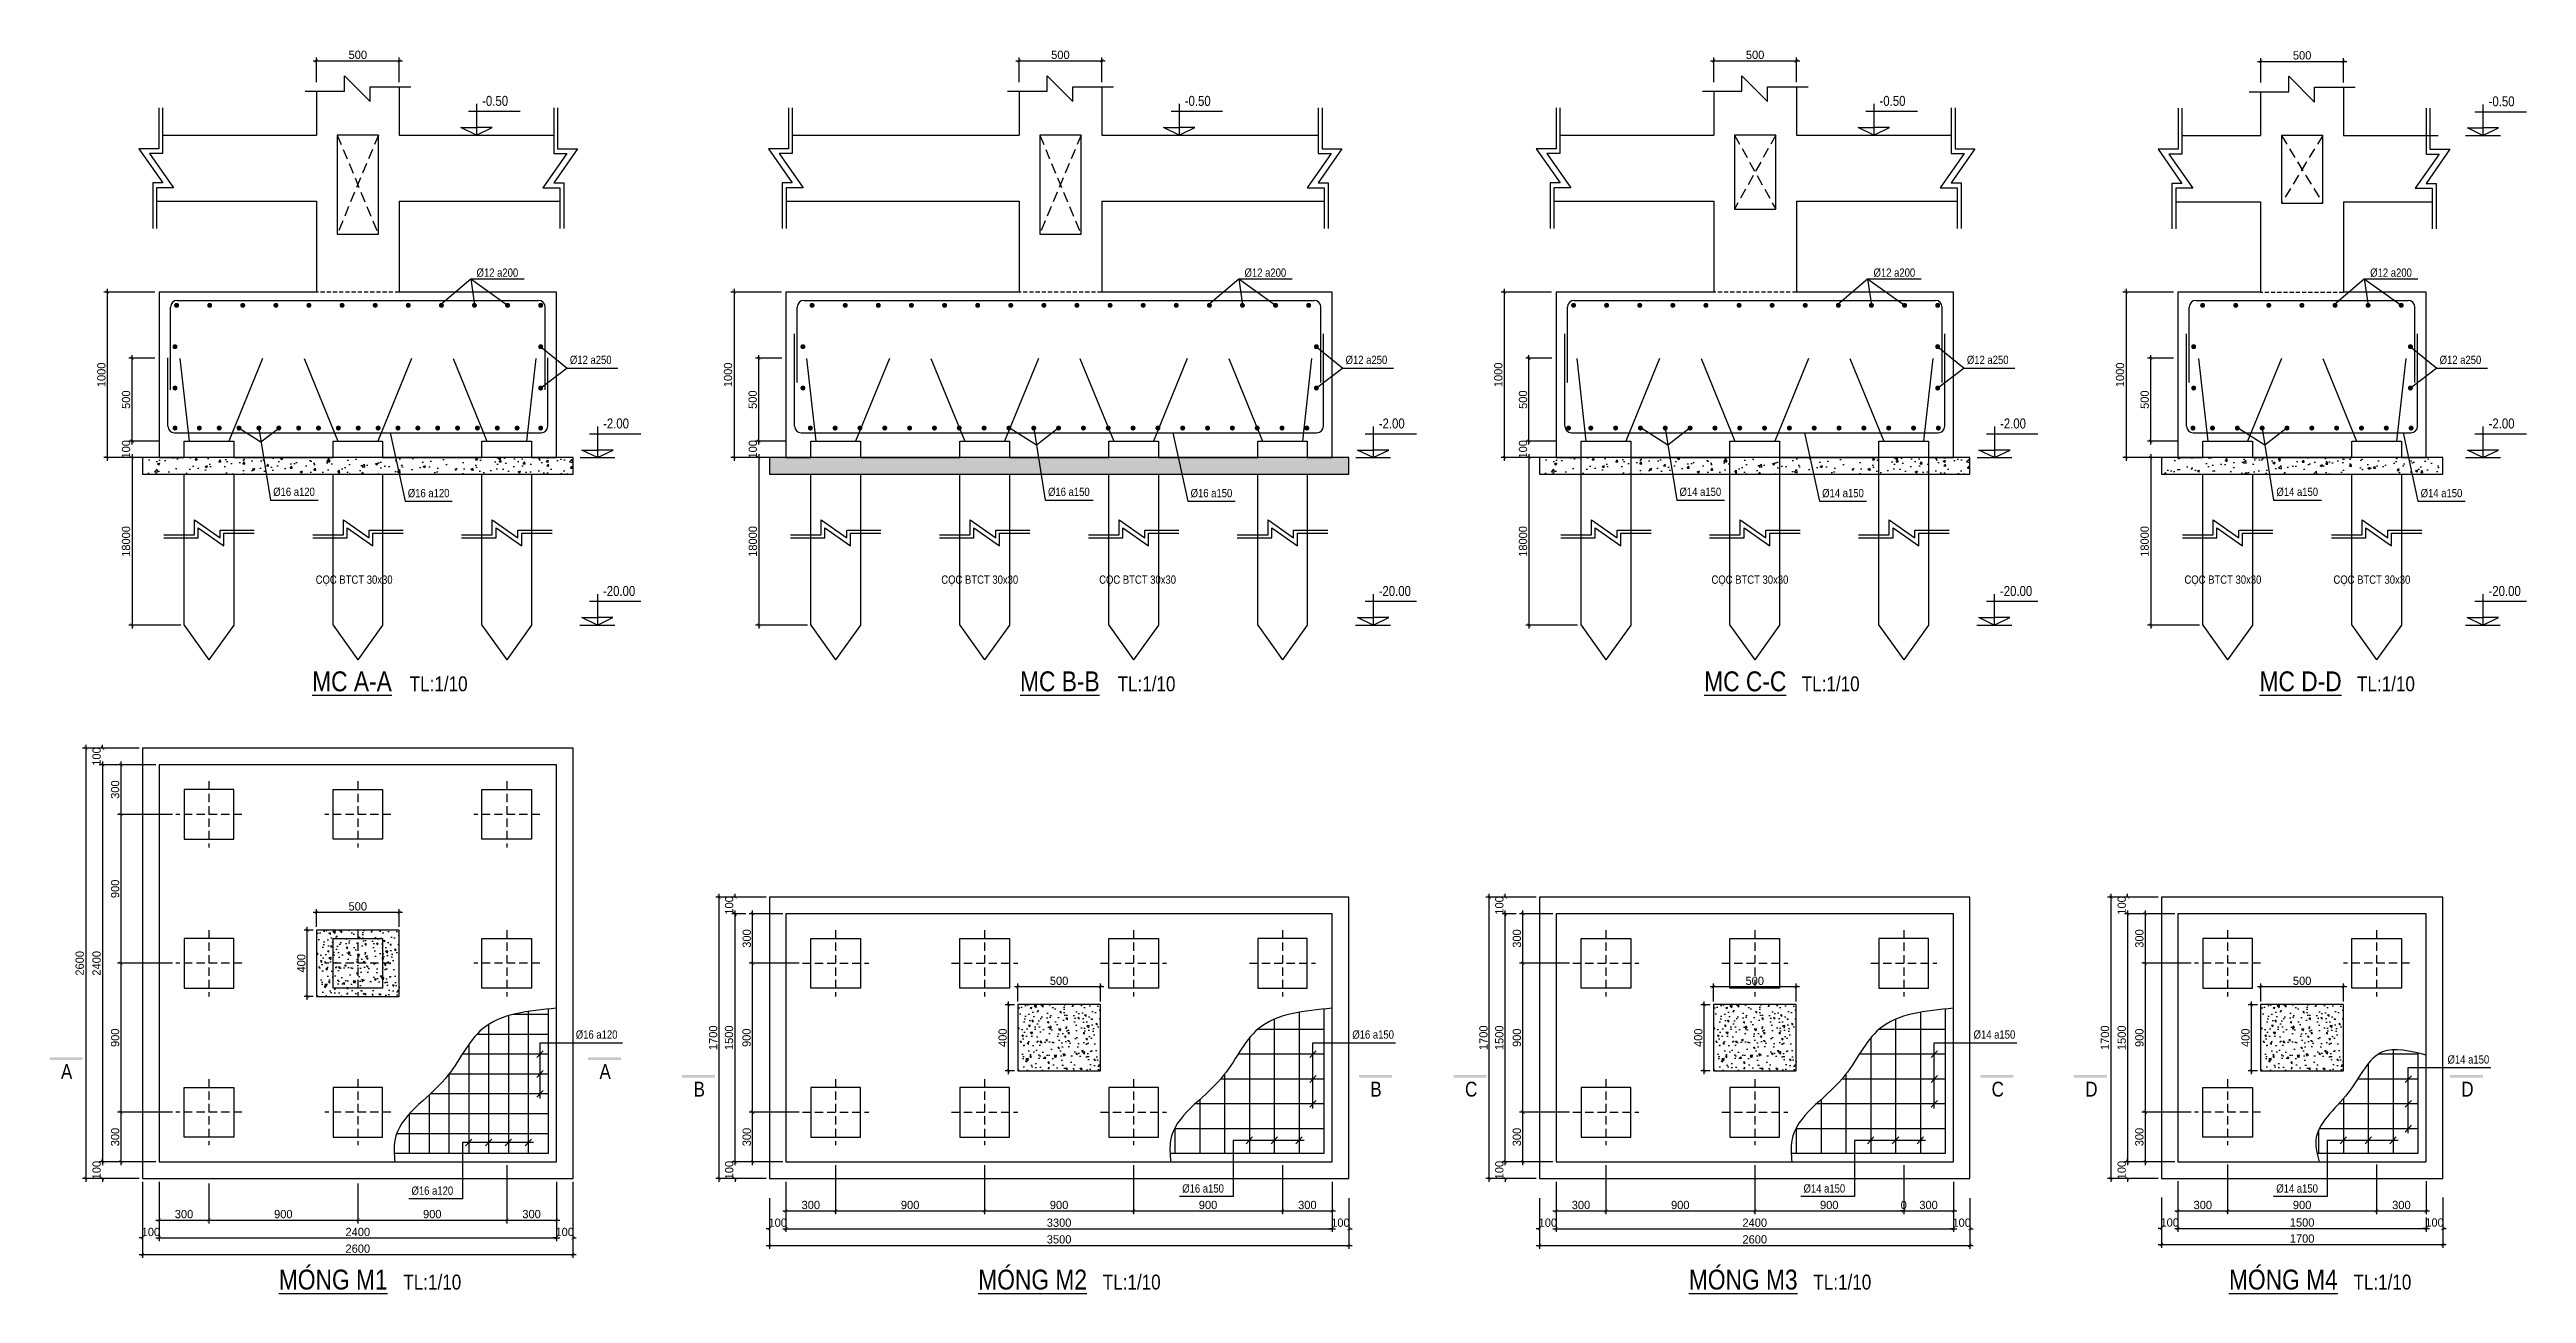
# Model space of a CAD drawing. Extents: x 394 to 18449, y -3793 to 677.
# Drawn here: x 8930 to 10427, y -2492 to -1740 of the extents above; entities that cross this region are included whole.
import ezdxf

# ---------------------------------------------------------------- set-up
doc = ezdxf.new("R2010")
doc.units = 0
doc.header["$MEASUREMENT"] = 0
doc.linetypes.add('CENTER2', pattern=[1.125, 0.75, -0.125, 0.125, -0.125])
doc.linetypes.add('HIDDEN', pattern=[0.375, 0.25, -0.125])
doc.layers.get('0').update_dxf_attribs({"linetype": 'CONTINUOUS'})
doc.layers.get('DEFPOINTS').update_dxf_attribs({"linetype": 'CONTINUOUS'})
for name, color, linetype in [('cot', 8, 'CONTINUOUS'), ('DUT', 7, 'CENTER2'), ('TEXT', 7, 'CONTINUOUS'), ('THEP', 6, 'CONTINUOUS'), ('TUONG', 7, 'CONTINUOUS')]:
    doc.layers.add(name, color=color, linetype=linetype)
doc.styles.add('DIM-NEW', font='VHELVCN.TTF')
doc.styles.add('T2', font='VTIMESN.TTF')
doc.dimstyles.new('TL10', dxfattribs={"dimtxt": 5, "dimasz": 2, "dimexe": 2, "dimexo": 2, "dimgap": 1, "dimtad": 1, "dimdec": 0, "dimlfac": 10, "dimzin": 0, "dimdsep": 46, "dimtxsty": 'T2', "dimblk": 'ARCHTICK', "dimcen": 2.5, "dimdle": 2, "dimclrd": 1, "dimclre": 1, "dimclrt": 2, "dimadec": 0, "dimazin": 0, "dimtfac": 1, "dimtdec": 0, "dimtix": 1, "dimtofl": 0, "dimtmove": 0, "dimatfit": 0, "dimldrblk": 'ARCHTICK', "dimfxl": 0, "dimtolj": 1, "dimtzin": 0, "dimlwd": -1, "dimlwe": -1, "dimarcsym": 0})

msp = doc.modelspace()

# ---------------------------------------------------------------- texts
at = {"layer": 'TEXT', "style": 'DIM-NEW'}
for s, height, p in [('-0.50', 6, (9191.736, -1773.996)), ('-0.50', 6, (9616.224, -1773.996)), ('-0.50', 6, (10035.977, -1773.996)), ('-0.50', 6, (10403.97, -1774.284)), ('-2.00', 6, (9264.78, -1968.996)), ('-2.00', 6, (9733.432, -1968.996)), ('-2.00', 6, (10108.794, -1968.996)), ('-2.00', 6, (10403.97, -1968.996)), ('-20.00', 6, (9264.736, -2070.251)), ('-20.00', 6, (9733.388, -2070.251)), ('-20.00', 6, (10108.75, -2070.251)), ('-20.00', 6, (10403.926, -2070.251)), ('%%UMC A-A', 12, (9089.04, -2127.853)), ('TL:1/10', 9, (9147.971, -2127.853)), ('%%UMC B-B', 12, (9516.703, -2127.853)), ('TL:1/10', 9, (9575.633, -2127.853)), ('%%UMC C-C', 12, (9930.066, -2127.853)), ('TL:1/10', 9, (9988.996, -2127.853)), ('%%UMC D-D', 12, (10265.557, -2127.853)), ('TL:1/10', 9, (10324.488, -2127.853)), ('%%UMOÙNG M1', 12, (9068.915, -2489.47)), ('TL:1/10', 9, (9144.126, -2489.47)), ('%%UMOÙNG M2', 12, (9491.482, -2489.47)), ('TL:1/10', 9, (9566.692, -2489.47)), ('%%UMOÙNG M3', 12, (9920.806, -2489.47)), ('TL:1/10', 9, (9996.017, -2489.47)), ('%%UMOÙNG M4', 12, (10247.112, -2489.47)), ('TL:1/10', 9, (10322.323, -2489.47))]:
    msp.add_text(s, height=height, dxfattribs=at).set_placement(p)
for s, p in [('%%25412 a200', (9188.36, -1877.291)), ('%%25412 a200', (9652.36, -1877.291)), ('%%25412 a200', (10032.374, -1877.291)), ('%%25412 a200', (10332.445, -1877.291)), ('%%25412 a250', (9244.751, -1930.038)), ('%%25412 a250', (9713.403, -1930.038)), ('%%25412 a250', (10088.765, -1930.038)), ('%%25412 a250', (10374.382, -1930.038)), ('%%25416 a120', (9065.493, -2009.789)), ('%%25416 a150', (9533.615, -2009.789)), ('%%25414 a150', (9915.153, -2009.789)), ('%%25414 a150', (10275.771, -2009.789)), ('%%25416 a120', (9146.821, -2010.573)), ('%%25416 a150', (9619.773, -2010.573)), ('%%25414 a150', (10001.311, -2010.573)), ('%%25414 a150', (10362.926, -2010.573)), ('COÏC BTCT 30x30', (9091.182, -2062.862)), ('COÏC BTCT 30x30', (9469.174, -2062.862)), ('COÏC BTCT 30x30', (9564.54, -2062.862)), ('COÏC BTCT 30x30', (9934.487, -2062.862)), ('COÏC BTCT 30x30', (10220.257, -2062.862)), ('COÏC BTCT 30x30', (10310.257, -2062.862)), ('%%25416 a120', (9248.318, -2337.842)), ('%%25416 a150', (9717.46, -2337.842)), ('%%25414 a150', (10092.822, -2337.842)), ('%%25414 a150', (10379.17, -2352.905)), ('%%25416 a120', (9149.056, -2432.202)), ('%%25416 a150', (9614.708, -2430.881)), ('%%25414 a150', (9990.07, -2430.881)), ('%%25414 a150', (10275.687, -2430.881))]:
    e = msp.add_text(s, height=5, dxfattribs=at)
    e.set_placement(p)
    e.dxf.unprotected_set("ltscale", 0)
at = {"layer": 'TEXT', "ltscale": 10, "style": 'DIM-NEW'}
for s, p in [('A', (8937.264, -2362.245)), ('A', (9262.606, -2362.245)), ('B', (9319.456, -2372.866)), ('B', (9728.315, -2372.866)), ('C', (9785.533, -2372.866)), ('C', (10103.691, -2372.866)), ('D', (10160.274, -2372.866)), ('D', (10387.449, -2372.866))]:
    msp.add_text(s, height=9, dxfattribs=at).set_placement(p)

# ---------------------------------------------------------------- blocks, each defined once
blk = doc.blocks.new('_ARCHTICK')
at = {"color": 0, "linetype": 'ByBlock', "const_width": 0.15}
blk.add_lwpolyline([(-0.5, -0.5), (0.5, 0.5)], dxfattribs=at)
blk = doc.blocks.new('*D94')
at = {"layer": 'DEFPOINTS', "color": 0}
for p in [(8996.6, -2172.3), (8973.5, -2202.3), (9006.6, -2202.3)]:
    blk.add_point(p, dxfattribs=at)
at = {"layer": 'TUONG', "color": 1}
for p, q in [((8994.6, -2172.3), (8971.5, -2172.3)), ((8973.5, -2170.3), (8973.5, -2204.3)), ((9004.6, -2202.3), (8971.5, -2202.3))]:
    blk.add_line(p, q, dxfattribs=at)
at = {"layer": 'TUONG', "color": 1, "xscale": 2, "yscale": 2, "zscale": 2}
for p, rotation in [((8973.5, -2172.3), 90), ((8973.5, -2202.3), 270)]:
    blk.add_blockref('_ARCHTICK', p, dxfattribs=dict(at, rotation=rotation))
at = {"layer": 'TUONG', "color": 2, "insert": (8970, -2187.3), "char_height": 5, "attachment_point": 5, "rotation": 90, "style": 'T2'}
blk.add_mtext('\\A1;300', dxfattribs=at)
blk = doc.blocks.new('*D95')
at = {"layer": 'DEFPOINTS', "color": 0}
for p in [(9006.6, -2202.3), (8973.5, -2292.3), (9006.6, -2292.3)]:
    blk.add_point(p, dxfattribs=at)
at = {"layer": 'TUONG', "color": 1}
for p, q in [((9004.6, -2202.3), (8971.5, -2202.3)), ((8973.5, -2200.3), (8973.5, -2294.3)), ((9004.6, -2292.3), (8971.5, -2292.3))]:
    blk.add_line(p, q, dxfattribs=at)
at = {"layer": 'TUONG', "color": 1, "xscale": 2, "yscale": 2, "zscale": 2}
for p, rotation in [((8973.5, -2202.3), 90), ((8973.5, -2292.3), 270)]:
    blk.add_blockref('_ARCHTICK', p, dxfattribs=dict(at, rotation=rotation))
at = {"layer": 'TUONG', "color": 2, "insert": (8970, -2247.3), "char_height": 5, "attachment_point": 5, "rotation": 90, "style": 'T2'}
blk.add_mtext('\\A1;900', dxfattribs=at)
blk = doc.blocks.new('*D96')
at = {"layer": 'DEFPOINTS', "color": 0}
for p in [(9006.6, -2292.3), (8973.5, -2382.3), (9006.6, -2382.3)]:
    blk.add_point(p, dxfattribs=at)
at = {"layer": 'TUONG', "color": 1}
for p, q in [((9004.6, -2292.3), (8971.5, -2292.3)), ((8973.5, -2290.3), (8973.5, -2384.3)), ((9004.6, -2382.3), (8971.5, -2382.3))]:
    blk.add_line(p, q, dxfattribs=at)
at = {"layer": 'TUONG', "color": 1, "xscale": 2, "yscale": 2, "zscale": 2}
for p, rotation in [((8973.5, -2292.3), 90), ((8973.5, -2382.3), 270)]:
    blk.add_blockref('_ARCHTICK', p, dxfattribs=dict(at, rotation=rotation))
at = {"layer": 'TUONG', "color": 2, "insert": (8970, -2337.3), "char_height": 5, "attachment_point": 5, "rotation": 90, "style": 'T2'}
blk.add_mtext('\\A1;900', dxfattribs=at)
blk = doc.blocks.new('*D97')
at = {"layer": 'DEFPOINTS', "color": 0}
for p in [(9006.6, -2382.3), (8973.5, -2412.3), (8996.6, -2412.3)]:
    blk.add_point(p, dxfattribs=at)
at = {"layer": 'TUONG', "color": 1}
for p, q in [((9004.6, -2382.3), (8971.5, -2382.3)), ((8973.5, -2380.3), (8973.5, -2414.3)), ((8994.6, -2412.3), (8971.5, -2412.3))]:
    blk.add_line(p, q, dxfattribs=at)
at = {"layer": 'TUONG', "color": 1, "xscale": 2, "yscale": 2, "zscale": 2}
for p, rotation in [((8973.5, -2382.3), 90), ((8973.5, -2412.3), 270)]:
    blk.add_blockref('_ARCHTICK', p, dxfattribs=dict(at, rotation=rotation))
at = {"layer": 'TUONG', "color": 2, "insert": (8970, -2397.3), "char_height": 5, "attachment_point": 5, "rotation": 90, "style": 'T2'}
blk.add_mtext('\\A1;300', dxfattribs=at)
blk = doc.blocks.new('*D98')
at = {"layer": 'DEFPOINTS', "color": 0}
for p in [(8977.4, -2172.3), (8962.4, -2412.3), (8977.4, -2412.3)]:
    blk.add_point(p, dxfattribs=at)
at = {"layer": 'TUONG', "color": 1}
for p, q in [((8975.4, -2172.3), (8960.4, -2172.3)), ((8962.4, -2170.3), (8962.4, -2414.3)), ((8975.4, -2412.3), (8960.4, -2412.3))]:
    blk.add_line(p, q, dxfattribs=at)
at = {"layer": 'TUONG', "color": 1, "xscale": 2, "yscale": 2, "zscale": 2}
for p, rotation in [((8962.4, -2172.3), 90), ((8962.4, -2412.3), 270)]:
    blk.add_blockref('_ARCHTICK', p, dxfattribs=dict(at, rotation=rotation))
at = {"layer": 'TUONG', "color": 2, "insert": (8958.8, -2292.3), "char_height": 5, "attachment_point": 5, "rotation": 90, "style": 'T2'}
blk.add_mtext('\\A1;2400', dxfattribs=at)
blk = doc.blocks.new('*D99')
at = {"layer": 'DEFPOINTS', "color": 0}
for p in [(8996.6, -2422.3), (9026.6, -2423.3), (9026.6, -2447.5)]:
    blk.add_point(p, dxfattribs=at)
at = {"layer": 'TUONG', "color": 1}
for p, q in [((8996.6, -2424.3), (8996.6, -2449.5)), ((9026.6, -2425.3), (9026.6, -2449.5)), ((8994.6, -2447.5), (9028.6, -2447.5))]:
    blk.add_line(p, q, dxfattribs=at)
at = {"layer": 'TUONG', "color": 1, "xscale": 2, "yscale": 2, "zscale": 2, "rotation": 180}
blk.add_blockref('_ARCHTICK', (8996.6, -2447.5), dxfattribs=at)
at = {"layer": 'TUONG', "color": 1, "xscale": 2, "yscale": 2, "zscale": 2}
blk.add_blockref('_ARCHTICK', (9026.6, -2447.5), dxfattribs=at)
at = {"layer": 'TUONG', "color": 2, "insert": (9011.6, -2443.9), "char_height": 5, "attachment_point": 5, "style": 'T2'}
blk.add_mtext('\\A1;300', dxfattribs=at)
blk = doc.blocks.new('*D100')
at = {"layer": 'DEFPOINTS', "color": 0}
for p in [(9026.6, -2423.3), (9116.6, -2423.3), (9116.6, -2447.5)]:
    blk.add_point(p, dxfattribs=at)
at = {"layer": 'TUONG', "color": 1}
for p, q in [((9026.6, -2425.3), (9026.6, -2449.5)), ((9116.6, -2425.3), (9116.6, -2449.5)), ((9024.6, -2447.5), (9118.6, -2447.5))]:
    blk.add_line(p, q, dxfattribs=at)
at = {"layer": 'TUONG', "color": 1, "xscale": 2, "yscale": 2, "zscale": 2, "rotation": 180}
blk.add_blockref('_ARCHTICK', (9026.6, -2447.5), dxfattribs=at)
at = {"layer": 'TUONG', "color": 1, "xscale": 2, "yscale": 2, "zscale": 2}
blk.add_blockref('_ARCHTICK', (9116.6, -2447.5), dxfattribs=at)
at = {"layer": 'TUONG', "color": 2, "insert": (9071.6, -2443.9), "char_height": 5, "attachment_point": 5, "style": 'T2'}
blk.add_mtext('\\A1;900', dxfattribs=at)
blk = doc.blocks.new('*D101')
at = {"layer": 'DEFPOINTS', "color": 0}
for p in [(9116.6, -2423.3), (9206.6, -2412.3), (9206.6, -2447.5)]:
    blk.add_point(p, dxfattribs=at)
at = {"layer": 'TUONG', "color": 1}
for p, q in [((9206.6, -2414.3), (9206.6, -2449.5)), ((9116.6, -2425.3), (9116.6, -2449.5)), ((9114.6, -2447.5), (9208.6, -2447.5))]:
    blk.add_line(p, q, dxfattribs=at)
at = {"layer": 'TUONG', "color": 1, "xscale": 2, "yscale": 2, "zscale": 2, "rotation": 180}
blk.add_blockref('_ARCHTICK', (9116.6, -2447.5), dxfattribs=at)
at = {"layer": 'TUONG', "color": 1, "xscale": 2, "yscale": 2, "zscale": 2}
blk.add_blockref('_ARCHTICK', (9206.6, -2447.5), dxfattribs=at)
at = {"layer": 'TUONG', "color": 2, "insert": (9161.6, -2443.9), "char_height": 5, "attachment_point": 5, "style": 'T2'}
blk.add_mtext('\\A1;900', dxfattribs=at)
blk = doc.blocks.new('*D102')
at = {"layer": 'DEFPOINTS', "color": 0}
for p in [(9206.6, -2423.3), (9236.6, -2422.3), (9236.6, -2447.5)]:
    blk.add_point(p, dxfattribs=at)
at = {"layer": 'TUONG', "color": 1}
for p, q in [((9236.6, -2424.3), (9236.6, -2449.5)), ((9206.6, -2425.3), (9206.6, -2449.5)), ((9204.6, -2447.5), (9238.6, -2447.5))]:
    blk.add_line(p, q, dxfattribs=at)
at = {"layer": 'TUONG', "color": 1, "xscale": 2, "yscale": 2, "zscale": 2, "rotation": 180}
blk.add_blockref('_ARCHTICK', (9206.6, -2447.5), dxfattribs=at)
at = {"layer": 'TUONG', "color": 1, "xscale": 2, "yscale": 2, "zscale": 2}
blk.add_blockref('_ARCHTICK', (9236.6, -2447.5), dxfattribs=at)
at = {"layer": 'TUONG', "color": 2, "insert": (9221.6, -2443.9), "char_height": 5, "attachment_point": 5, "style": 'T2'}
blk.add_mtext('\\A1;300', dxfattribs=at)
blk = doc.blocks.new('*D103')
at = {"layer": 'DEFPOINTS', "color": 0}
for p in [(8996.6, -2442.3), (9236.6, -2442.3), (9236.6, -2458.2)]:
    blk.add_point(p, dxfattribs=at)
at = {"layer": 'TUONG', "color": 1}
for p, q in [((8996.6, -2444.3), (8996.6, -2460.2)), ((9236.6, -2444.3), (9236.6, -2460.2)), ((8994.6, -2458.2), (9238.6, -2458.2))]:
    blk.add_line(p, q, dxfattribs=at)
at = {"layer": 'TUONG', "color": 1, "xscale": 2, "yscale": 2, "zscale": 2, "rotation": 180}
blk.add_blockref('_ARCHTICK', (8996.6, -2458.2), dxfattribs=at)
at = {"layer": 'TUONG', "color": 1, "xscale": 2, "yscale": 2, "zscale": 2}
blk.add_blockref('_ARCHTICK', (9236.6, -2458.2), dxfattribs=at)
at = {"layer": 'TUONG', "color": 2, "insert": (9116.6, -2454.7), "char_height": 5, "attachment_point": 5, "style": 'T2'}
blk.add_mtext('\\A1;2400', dxfattribs=at)
blk = doc.blocks.new('*D185')
at = {"layer": 'DEFPOINTS', "color": 0}
for p in [(8980.2, -1926.6), (8996, -1926.6), (8998.6, -1976.6)]:
    blk.add_point(p, dxfattribs=at)
at = {"layer": 'TUONG', "color": 1}
for p, q in [((8994, -1926.6), (8978.2, -1926.6)), ((8980.2, -1978.6), (8980.2, -1924.6)), ((8996.6, -1976.6), (8978.2, -1976.6))]:
    blk.add_line(p, q, dxfattribs=at)
at = {"layer": 'TUONG', "color": 1, "xscale": 2, "yscale": 2, "zscale": 2}
for p, rotation in [((8980.2, -1926.6), 90), ((8980.2, -1976.6), 270)]:
    blk.add_blockref('_ARCHTICK', p, dxfattribs=dict(at, rotation=rotation))
at = {"layer": 'TUONG', "color": 2, "insert": (8976.6, -1951.6), "char_height": 5, "attachment_point": 5, "rotation": 90, "style": 'T2'}
blk.add_mtext('\\A1;500', dxfattribs=at)
blk = doc.blocks.new('*D186')
at = {"layer": 'DEFPOINTS', "color": 0}
for p in [(8980.2, -1986.6), (8996, -1986.6), (8996.6, -1976.6)]:
    blk.add_point(p, dxfattribs=at)
at = {"layer": 'TUONG', "color": 1}
for p, q in [((8980.2, -1976.6), (8980.2, -1974.6)), ((8994.6, -1976.6), (8978.2, -1976.6)), ((8994, -1986.6), (8978.2, -1986.6)), ((8980.2, -1986.6), (8980.2, -1988.6))]:
    blk.add_line(p, q, dxfattribs=at)
at = {"layer": 'TUONG', "color": 1, "xscale": 2, "yscale": 2, "zscale": 2}
for p, rotation in [((8980.2, -1976.6), 270), ((8980.2, -1986.6), 90)]:
    blk.add_blockref('_ARCHTICK', p, dxfattribs=dict(at, rotation=rotation))
at = {"layer": 'TUONG', "color": 2, "insert": (8976.6, -1981.6), "char_height": 5, "attachment_point": 5, "rotation": 90, "style": 'T2'}
blk.add_mtext('\\A1;100', dxfattribs=at)
blk = doc.blocks.new('*D187')
at = {"layer": 'DEFPOINTS', "color": 0}
for p in [(8996, -1986.6), (8980.2, -2087.9), (9011.6, -2087.9)]:
    blk.add_point(p, dxfattribs=at)
at = {"layer": 'TUONG', "color": 1}
for p, q in [((8994, -1986.6), (8978.2, -1986.6)), ((8980.2, -1984.6), (8980.2, -2089.9)), ((9009.6, -2087.9), (8978.2, -2087.9))]:
    blk.add_line(p, q, dxfattribs=at)
at = {"layer": 'TUONG', "color": 1, "xscale": 2, "yscale": 2, "zscale": 2}
for p, rotation in [((8980.2, -1986.6), 90), ((8980.2, -2087.9), 270)]:
    blk.add_blockref('_ARCHTICK', p, dxfattribs=dict(at, rotation=rotation))
at = {"layer": 'TUONG', "color": 2, "insert": (8976.6, -2037.3), "char_height": 5, "attachment_point": 5, "rotation": 90, "style": 'T2'}
blk.add_mtext('\\A1;18000', dxfattribs=at)
blk = doc.blocks.new('*D189')
at = {"layer": 'DEFPOINTS', "color": 0}
for p in [(9091.6, -2261.5), (9091.6, -2272.3), (9141.6, -2272.3)]:
    blk.add_point(p, dxfattribs=at)
at = {"layer": 'TUONG', "color": 1}
for p, q in [((9091.6, -2270.3), (9091.6, -2259.5)), ((9141.6, -2270.3), (9141.6, -2259.5)), ((9143.6, -2261.5), (9089.6, -2261.5))]:
    blk.add_line(p, q, dxfattribs=at)
at = {"layer": 'TUONG', "color": 1, "xscale": 2, "yscale": 2, "zscale": 2, "rotation": 180}
blk.add_blockref('_ARCHTICK', (9091.6, -2261.5), dxfattribs=at)
at = {"layer": 'TUONG', "color": 1, "xscale": 2, "yscale": 2, "zscale": 2}
blk.add_blockref('_ARCHTICK', (9141.6, -2261.5), dxfattribs=at)
at = {"layer": 'TUONG', "color": 2, "insert": (9116.6, -2257.9), "char_height": 5, "attachment_point": 5, "style": 'T2'}
blk.add_mtext('\\A1;500', dxfattribs=at)
blk = doc.blocks.new('*D188')
at = {"layer": 'DEFPOINTS', "color": 0}
for p in [(9086.1, -2272.3), (9091.6, -2272.3), (9091.6, -2312.3)]:
    blk.add_point(p, dxfattribs=at)
at = {"layer": 'TUONG', "color": 1}
for p, q in [((9089.6, -2272.3), (9084.1, -2272.3)), ((9086.1, -2314.3), (9086.1, -2270.3)), ((9089.6, -2312.3), (9084.1, -2312.3))]:
    blk.add_line(p, q, dxfattribs=at)
at = {"layer": 'TUONG', "color": 1, "xscale": 2, "yscale": 2, "zscale": 2}
for p, rotation in [((9086.1, -2272.3), 90), ((9086.1, -2312.3), 270)]:
    blk.add_blockref('_ARCHTICK', p, dxfattribs=dict(at, rotation=rotation))
at = {"layer": 'TUONG', "color": 2, "insert": (9082.5, -2292.3), "char_height": 5, "attachment_point": 5, "rotation": 90, "style": 'T2'}
blk.add_mtext('\\A1;400', dxfattribs=at)
blk = doc.blocks.new('*D190')
at = {"layer": 'DEFPOINTS', "color": 0}
for p in [(8995.9, -1886.6), (8965.2, -1986.6), (8995.9, -1986.6)]:
    blk.add_point(p, dxfattribs=at)
at = {"layer": 'TUONG', "color": 1}
for p, q in [((8965.2, -1884.6), (8965.2, -1988.6)), ((8993.9, -1886.6), (8963.2, -1886.6)), ((8993.9, -1986.6), (8963.2, -1986.6))]:
    blk.add_line(p, q, dxfattribs=at)
at = {"layer": 'TUONG', "color": 1, "xscale": 2, "yscale": 2, "zscale": 2}
for p, rotation in [((8965.2, -1886.6), 90), ((8965.2, -1986.6), 270)]:
    blk.add_blockref('_ARCHTICK', p, dxfattribs=dict(at, rotation=rotation))
at = {"layer": 'TUONG', "color": 2, "insert": (8961.7, -1936.6), "char_height": 5, "attachment_point": 5, "rotation": 90, "style": 'T2'}
blk.add_mtext('\\A1;1000', dxfattribs=at)
blk = doc.blocks.new('*D191')
at = {"layer": 'DEFPOINTS', "color": 0}
for p in [(9141.6, -1746.8), (9091.6, -1761.6), (9141.6, -1761.6)]:
    blk.add_point(p, dxfattribs=at)
at = {"layer": 'TUONG', "color": 1}
for p, q in [((9089.6, -1746.8), (9143.6, -1746.8)), ((9091.6, -1759.6), (9091.6, -1744.8)), ((9141.6, -1759.6), (9141.6, -1744.8))]:
    blk.add_line(p, q, dxfattribs=at)
at = {"layer": 'TUONG', "color": 1, "xscale": 2, "yscale": 2, "zscale": 2, "rotation": 180}
blk.add_blockref('_ARCHTICK', (9091.6, -1746.8), dxfattribs=at)
at = {"layer": 'TUONG', "color": 1, "xscale": 2, "yscale": 2, "zscale": 2}
blk.add_blockref('_ARCHTICK', (9141.6, -1746.8), dxfattribs=at)
at = {"layer": 'TUONG', "color": 2, "insert": (9116.6, -1743.2), "char_height": 5, "attachment_point": 5, "style": 'T2'}
blk.add_mtext('\\A1;500', dxfattribs=at)
blk = doc.blocks.new('*D207')
at = {"layer": 'DEFPOINTS', "color": 0}
for p in [(9355.1, -2382.3), (9385.3, -2382.3), (9375.3, -2412.3)]:
    blk.add_point(p, dxfattribs=at)
at = {"layer": 'TUONG', "color": 1}
for p, q in [((9383.3, -2382.3), (9353.1, -2382.3)), ((9355.1, -2414.3), (9355.1, -2380.3)), ((9373.3, -2412.3), (9353.1, -2412.3))]:
    blk.add_line(p, q, dxfattribs=at)
at = {"layer": 'TUONG', "color": 1, "xscale": 2, "yscale": 2, "zscale": 2}
for p, rotation in [((9355.1, -2382.3), 90), ((9355.1, -2412.3), 270)]:
    blk.add_blockref('_ARCHTICK', p, dxfattribs=dict(at, rotation=rotation))
at = {"layer": 'TUONG', "color": 2, "insert": (9351.6, -2397.3), "char_height": 5, "attachment_point": 5, "rotation": 90, "style": 'T2'}
blk.add_mtext('\\A1;300', dxfattribs=at)
blk = doc.blocks.new('*D206')
at = {"layer": 'DEFPOINTS', "color": 0}
for p in [(9355.1, -2292.3), (9385.3, -2292.3), (9385.3, -2382.3)]:
    blk.add_point(p, dxfattribs=at)
at = {"layer": 'TUONG', "color": 1}
for p, q in [((9383.3, -2292.3), (9353.1, -2292.3)), ((9355.1, -2384.3), (9355.1, -2290.3)), ((9383.3, -2382.3), (9353.1, -2382.3))]:
    blk.add_line(p, q, dxfattribs=at)
at = {"layer": 'TUONG', "color": 1, "xscale": 2, "yscale": 2, "zscale": 2}
for p, rotation in [((9355.1, -2292.3), 90), ((9355.1, -2382.3), 270)]:
    blk.add_blockref('_ARCHTICK', p, dxfattribs=dict(at, rotation=rotation))
at = {"layer": 'TUONG', "color": 2, "insert": (9351.5, -2337.3), "char_height": 5, "attachment_point": 5, "rotation": 90, "style": 'T2'}
blk.add_mtext('\\A1;900', dxfattribs=at)
blk = doc.blocks.new('*D205')
at = {"layer": 'DEFPOINTS', "color": 0}
for p in [(9355.1, -2262.3), (9375.3, -2262.3), (9385.3, -2292.3)]:
    blk.add_point(p, dxfattribs=at)
at = {"layer": 'TUONG', "color": 1}
for p, q in [((9373.3, -2262.3), (9353.1, -2262.3)), ((9355.1, -2294.3), (9355.1, -2260.3)), ((9383.3, -2292.3), (9353.1, -2292.3))]:
    blk.add_line(p, q, dxfattribs=at)
at = {"layer": 'TUONG', "color": 1, "xscale": 2, "yscale": 2, "zscale": 2}
for p, rotation in [((9355.1, -2262.3), 90), ((9355.1, -2292.3), 270)]:
    blk.add_blockref('_ARCHTICK', p, dxfattribs=dict(at, rotation=rotation))
at = {"layer": 'TUONG', "color": 2, "insert": (9351.6, -2277.3), "char_height": 5, "attachment_point": 5, "rotation": 90, "style": 'T2'}
blk.add_mtext('\\A1;300', dxfattribs=at)
blk = doc.blocks.new('*D204')
at = {"layer": 'DEFPOINTS', "color": 0}
for p in [(9344.5, -2412.3), (9365.3, -2422.3), (9373.3, -2412.3)]:
    blk.add_point(p, dxfattribs=at)
at = {"layer": 'TUONG', "color": 1}
for p, q in [((9371.3, -2412.3), (9342.5, -2412.3)), ((9363.3, -2422.3), (9342.5, -2422.3)), ((9344.5, -2412.3), (9344.5, -2410.3)), ((9344.5, -2422.3), (9344.5, -2424.3))]:
    blk.add_line(p, q, dxfattribs=at)
at = {"layer": 'TUONG', "color": 1, "xscale": 2, "yscale": 2, "zscale": 2}
for p, rotation in [((9344.5, -2412.3), 270), ((9344.5, -2422.3), 90)]:
    blk.add_blockref('_ARCHTICK', p, dxfattribs=dict(at, rotation=rotation))
at = {"layer": 'TUONG', "color": 2, "insert": (9341, -2417.3), "char_height": 5, "attachment_point": 5, "rotation": 90, "style": 'T2'}
blk.add_mtext('\\A1;100', dxfattribs=at)
blk = doc.blocks.new('*D203')
at = {"layer": 'DEFPOINTS', "color": 0}
for p in [(9344.5, -2262.3), (9353.1, -2262.3), (9373.3, -2412.3)]:
    blk.add_point(p, dxfattribs=at)
at = {"layer": 'TUONG', "color": 1}
for p, q in [((9351.1, -2262.3), (9342.5, -2262.3)), ((9344.5, -2414.3), (9344.5, -2260.3)), ((9371.3, -2412.3), (9342.5, -2412.3))]:
    blk.add_line(p, q, dxfattribs=at)
at = {"layer": 'TUONG', "color": 1, "xscale": 2, "yscale": 2, "zscale": 2}
for p, rotation in [((9344.5, -2262.3), 90), ((9344.5, -2412.3), 270)]:
    blk.add_blockref('_ARCHTICK', p, dxfattribs=dict(at, rotation=rotation))
at = {"layer": 'TUONG', "color": 2, "insert": (9340.9, -2337.3), "char_height": 5, "attachment_point": 5, "rotation": 90, "style": 'T2'}
blk.add_mtext('\\A1;1500', dxfattribs=at)
blk = doc.blocks.new('*D202')
at = {"layer": 'DEFPOINTS', "color": 0}
for p in [(9344.5, -2252.3), (9365.3, -2252.3), (9353.1, -2262.3)]:
    blk.add_point(p, dxfattribs=at)
at = {"layer": 'TUONG', "color": 1}
for p, q in [((9363.3, -2252.3), (9342.5, -2252.3)), ((9344.5, -2252.3), (9344.5, -2250.3)), ((9351.1, -2262.3), (9342.5, -2262.3)), ((9344.5, -2262.3), (9344.5, -2264.3))]:
    blk.add_line(p, q, dxfattribs=at)
at = {"layer": 'TUONG', "color": 1, "xscale": 2, "yscale": 2, "zscale": 2}
for p, rotation in [((9344.5, -2252.3), 270), ((9344.5, -2262.3), 90)]:
    blk.add_blockref('_ARCHTICK', p, dxfattribs=dict(at, rotation=rotation))
at = {"layer": 'TUONG', "color": 2, "insert": (9341, -2257.3), "char_height": 5, "attachment_point": 5, "rotation": 90, "style": 'T2'}
blk.add_mtext('\\A1;100', dxfattribs=at)
blk = doc.blocks.new('*D201')
at = {"layer": 'DEFPOINTS', "color": 0}
for p in [(9334.9, -2252.3), (9344.5, -2252.3), (9344.5, -2422.3)]:
    blk.add_point(p, dxfattribs=at)
at = {"layer": 'TUONG', "color": 1}
for p, q in [((9342.5, -2252.3), (9332.9, -2252.3)), ((9334.9, -2424.3), (9334.9, -2250.3)), ((9342.5, -2422.3), (9332.9, -2422.3))]:
    blk.add_line(p, q, dxfattribs=at)
at = {"layer": 'TUONG', "color": 1, "xscale": 2, "yscale": 2, "zscale": 2}
for p, rotation in [((9334.9, -2252.3), 90), ((9334.9, -2422.3), 270)]:
    blk.add_blockref('_ARCHTICK', p, dxfattribs=dict(at, rotation=rotation))
at = {"layer": 'TUONG', "color": 2, "insert": (9331.3, -2337.3), "char_height": 5, "attachment_point": 5, "rotation": 90, "style": 'T2'}
blk.add_mtext('\\A1;1700', dxfattribs=at)
blk = doc.blocks.new('*D200')
at = {"layer": 'DEFPOINTS', "color": 0}
for p in [(9375.3, -2422.3), (9405.3, -2412.3), (9405.3, -2442)]:
    blk.add_point(p, dxfattribs=at)
at = {"layer": 'TUONG', "color": 1}
for p, q in [((9375.3, -2424.3), (9375.3, -2444)), ((9405.3, -2414.3), (9405.3, -2444)), ((9373.3, -2442), (9407.3, -2442))]:
    blk.add_line(p, q, dxfattribs=at)
at = {"layer": 'TUONG', "color": 1, "xscale": 2, "yscale": 2, "zscale": 2, "rotation": 180}
blk.add_blockref('_ARCHTICK', (9375.3, -2442), dxfattribs=at)
at = {"layer": 'TUONG', "color": 1, "xscale": 2, "yscale": 2, "zscale": 2}
blk.add_blockref('_ARCHTICK', (9405.3, -2442), dxfattribs=at)
at = {"layer": 'TUONG', "color": 2, "insert": (9390.3, -2438.4), "char_height": 5, "attachment_point": 5, "style": 'T2'}
blk.add_mtext('\\A1;300', dxfattribs=at)
blk = doc.blocks.new('*D199')
at = {"layer": 'DEFPOINTS', "color": 0}
for p in [(9405.3, -2412.3), (9495.3, -2412.3), (9495.3, -2442)]:
    blk.add_point(p, dxfattribs=at)
at = {"layer": 'TUONG', "color": 1}
for p, q in [((9405.3, -2414.3), (9405.3, -2444)), ((9495.3, -2414.3), (9495.3, -2444)), ((9403.3, -2442), (9497.3, -2442))]:
    blk.add_line(p, q, dxfattribs=at)
at = {"layer": 'TUONG', "color": 1, "xscale": 2, "yscale": 2, "zscale": 2, "rotation": 180}
blk.add_blockref('_ARCHTICK', (9405.3, -2442), dxfattribs=at)
at = {"layer": 'TUONG', "color": 1, "xscale": 2, "yscale": 2, "zscale": 2}
blk.add_blockref('_ARCHTICK', (9495.3, -2442), dxfattribs=at)
at = {"layer": 'TUONG', "color": 2, "insert": (9450.3, -2438.4), "char_height": 5, "attachment_point": 5, "style": 'T2'}
blk.add_mtext('\\A1;900', dxfattribs=at)
blk = doc.blocks.new('*D198')
at = {"layer": 'DEFPOINTS', "color": 0}
for p in [(9495.3, -2412.3), (9585.3, -2412.3), (9585.3, -2442)]:
    blk.add_point(p, dxfattribs=at)
at = {"layer": 'TUONG', "color": 1}
for p, q in [((9495.3, -2414.3), (9495.3, -2444)), ((9585.3, -2414.3), (9585.3, -2444)), ((9493.3, -2442), (9587.3, -2442))]:
    blk.add_line(p, q, dxfattribs=at)
at = {"layer": 'TUONG', "color": 1, "xscale": 2, "yscale": 2, "zscale": 2, "rotation": 180}
blk.add_blockref('_ARCHTICK', (9495.3, -2442), dxfattribs=at)
at = {"layer": 'TUONG', "color": 1, "xscale": 2, "yscale": 2, "zscale": 2}
blk.add_blockref('_ARCHTICK', (9585.3, -2442), dxfattribs=at)
at = {"layer": 'TUONG', "color": 2, "insert": (9540.3, -2438.4), "char_height": 5, "attachment_point": 5, "style": 'T2'}
blk.add_mtext('\\A1;900', dxfattribs=at)
blk = doc.blocks.new('*D197')
at = {"layer": 'DEFPOINTS', "color": 0}
for p in [(9585.3, -2412.3), (9675.3, -2412.3), (9675.3, -2442)]:
    blk.add_point(p, dxfattribs=at)
at = {"layer": 'TUONG', "color": 1}
for p, q in [((9585.3, -2414.3), (9585.3, -2444)), ((9675.3, -2414.3), (9675.3, -2444)), ((9583.3, -2442), (9677.3, -2442))]:
    blk.add_line(p, q, dxfattribs=at)
at = {"layer": 'TUONG', "color": 1, "xscale": 2, "yscale": 2, "zscale": 2, "rotation": 180}
blk.add_blockref('_ARCHTICK', (9585.3, -2442), dxfattribs=at)
at = {"layer": 'TUONG', "color": 1, "xscale": 2, "yscale": 2, "zscale": 2}
blk.add_blockref('_ARCHTICK', (9675.3, -2442), dxfattribs=at)
at = {"layer": 'TUONG', "color": 2, "insert": (9630.3, -2438.4), "char_height": 5, "attachment_point": 5, "style": 'T2'}
blk.add_mtext('\\A1;900', dxfattribs=at)
blk = doc.blocks.new('*D196')
at = {"layer": 'DEFPOINTS', "color": 0}
for p in [(9675.3, -2412.3), (9705.3, -2422.3), (9705.3, -2442)]:
    blk.add_point(p, dxfattribs=at)
at = {"layer": 'TUONG', "color": 1}
for p, q in [((9675.3, -2414.3), (9675.3, -2444)), ((9705.3, -2424.3), (9705.3, -2444)), ((9673.3, -2442), (9707.3, -2442))]:
    blk.add_line(p, q, dxfattribs=at)
at = {"layer": 'TUONG', "color": 1, "xscale": 2, "yscale": 2, "zscale": 2, "rotation": 180}
blk.add_blockref('_ARCHTICK', (9675.3, -2442), dxfattribs=at)
at = {"layer": 'TUONG', "color": 1, "xscale": 2, "yscale": 2, "zscale": 2}
blk.add_blockref('_ARCHTICK', (9705.3, -2442), dxfattribs=at)
at = {"layer": 'TUONG', "color": 2, "insert": (9690.3, -2438.4), "char_height": 5, "attachment_point": 5, "style": 'T2'}
blk.add_mtext('\\A1;300', dxfattribs=at)
blk = doc.blocks.new('*D195')
at = {"layer": 'DEFPOINTS', "color": 0}
for p in [(9365.3, -2432.3), (9375.3, -2432.3), (9375.3, -2452.7)]:
    blk.add_point(p, dxfattribs=at)
at = {"layer": 'TUONG', "color": 1}
for p, q in [((9365.3, -2434.3), (9365.3, -2454.7)), ((9375.3, -2434.3), (9375.3, -2454.7)), ((9365.3, -2452.7), (9363.3, -2452.7)), ((9375.3, -2452.7), (9377.3, -2452.7))]:
    blk.add_line(p, q, dxfattribs=at)
at = {"layer": 'TUONG', "color": 1, "xscale": 2, "yscale": 2, "zscale": 2}
blk.add_blockref('_ARCHTICK', (9365.3, -2452.7), dxfattribs=at)
at = {"layer": 'TUONG', "color": 1, "xscale": 2, "yscale": 2, "zscale": 2, "rotation": 180}
blk.add_blockref('_ARCHTICK', (9375.3, -2452.7), dxfattribs=at)
at = {"layer": 'TUONG', "color": 2, "insert": (9370.3, -2449.1), "char_height": 5, "attachment_point": 5, "style": 'T2'}
blk.add_mtext('\\A1;100', dxfattribs=at)
blk = doc.blocks.new('*D194')
at = {"layer": 'DEFPOINTS', "color": 0}
for p in [(9715.3, -2432.3), (9705.3, -2444), (9715.3, -2452.7)]:
    blk.add_point(p, dxfattribs=at)
at = {"layer": 'TUONG', "color": 1}
for p, q in [((9715.3, -2434.3), (9715.3, -2454.7)), ((9705.3, -2452.7), (9703.3, -2452.7)), ((9705.3, -2446), (9705.3, -2454.7)), ((9715.3, -2452.7), (9717.3, -2452.7))]:
    blk.add_line(p, q, dxfattribs=at)
at = {"layer": 'TUONG', "color": 1, "xscale": 2, "yscale": 2, "zscale": 2}
blk.add_blockref('_ARCHTICK', (9705.3, -2452.7), dxfattribs=at)
at = {"layer": 'TUONG', "color": 1, "xscale": 2, "yscale": 2, "zscale": 2, "rotation": 180}
blk.add_blockref('_ARCHTICK', (9715.3, -2452.7), dxfattribs=at)
at = {"layer": 'TUONG', "color": 2, "insert": (9710.3, -2449.1), "char_height": 5, "attachment_point": 5, "style": 'T2'}
blk.add_mtext('\\A1;100', dxfattribs=at)
blk = doc.blocks.new('*D193')
at = {"layer": 'DEFPOINTS', "color": 0}
for p in [(9365.3, -2452.7), (9715.3, -2452.7), (9715.3, -2462.8)]:
    blk.add_point(p, dxfattribs=at)
at = {"layer": 'TUONG', "color": 1}
for p, q in [((9363.3, -2462.8), (9717.3, -2462.8)), ((9365.3, -2454.7), (9365.3, -2464.8)), ((9715.3, -2454.7), (9715.3, -2464.8))]:
    blk.add_line(p, q, dxfattribs=at)
at = {"layer": 'TUONG', "color": 1, "xscale": 2, "yscale": 2, "zscale": 2, "rotation": 180}
blk.add_blockref('_ARCHTICK', (9365.3, -2462.8), dxfattribs=at)
at = {"layer": 'TUONG', "color": 1, "xscale": 2, "yscale": 2, "zscale": 2}
blk.add_blockref('_ARCHTICK', (9715.3, -2462.8), dxfattribs=at)
at = {"layer": 'TUONG', "color": 2, "insert": (9540.3, -2459.2), "char_height": 5, "attachment_point": 5, "style": 'T2'}
blk.add_mtext('\\A1;3500', dxfattribs=at)
blk = doc.blocks.new('*D192')
at = {"layer": 'DEFPOINTS', "color": 0}
for p in [(9375.3, -2442), (9705.3, -2442), (9705.3, -2452.7)]:
    blk.add_point(p, dxfattribs=at)
at = {"layer": 'TUONG', "color": 1}
for p, q in [((9373.3, -2452.7), (9707.3, -2452.7)), ((9375.3, -2444), (9375.3, -2454.7)), ((9705.3, -2444), (9705.3, -2454.7))]:
    blk.add_line(p, q, dxfattribs=at)
at = {"layer": 'TUONG', "color": 1, "xscale": 2, "yscale": 2, "zscale": 2, "rotation": 180}
blk.add_blockref('_ARCHTICK', (9375.3, -2452.7), dxfattribs=at)
at = {"layer": 'TUONG', "color": 1, "xscale": 2, "yscale": 2, "zscale": 2}
blk.add_blockref('_ARCHTICK', (9705.3, -2452.7), dxfattribs=at)
at = {"layer": 'TUONG', "color": 2, "insert": (9540.3, -2449.1), "char_height": 5, "attachment_point": 5, "style": 'T2'}
blk.add_mtext('\\A1;3300', dxfattribs=at)
blk = doc.blocks.new('*D213')
at = {"layer": 'DEFPOINTS', "color": 0}
for p in [(9509.7, -2317.3), (9515.3, -2317.3), (9515.3, -2357.3)]:
    blk.add_point(p, dxfattribs=at)
at = {"layer": 'TUONG', "color": 1}
for p, q in [((9513.3, -2317.3), (9507.7, -2317.3)), ((9509.7, -2359.3), (9509.7, -2315.3)), ((9513.3, -2357.3), (9507.7, -2357.3))]:
    blk.add_line(p, q, dxfattribs=at)
at = {"layer": 'TUONG', "color": 1, "xscale": 2, "yscale": 2, "zscale": 2}
for p, rotation in [((9509.7, -2317.3), 90), ((9509.7, -2357.3), 270)]:
    blk.add_blockref('_ARCHTICK', p, dxfattribs=dict(at, rotation=rotation))
at = {"layer": 'TUONG', "color": 2, "insert": (9506.2, -2337.3), "char_height": 5, "attachment_point": 5, "rotation": 90, "style": 'T2'}
blk.add_mtext('\\A1;400', dxfattribs=at)
blk = doc.blocks.new('*D212')
at = {"layer": 'DEFPOINTS', "color": 0}
for p in [(9515.3, -2306.5), (9515.3, -2317.3), (9565.3, -2317.3)]:
    blk.add_point(p, dxfattribs=at)
at = {"layer": 'TUONG', "color": 1}
for p, q in [((9515.3, -2315.3), (9515.3, -2304.5)), ((9565.3, -2315.3), (9565.3, -2304.5)), ((9567.3, -2306.5), (9513.3, -2306.5))]:
    blk.add_line(p, q, dxfattribs=at)
at = {"layer": 'TUONG', "color": 1, "xscale": 2, "yscale": 2, "zscale": 2, "rotation": 180}
blk.add_blockref('_ARCHTICK', (9515.3, -2306.5), dxfattribs=at)
at = {"layer": 'TUONG', "color": 1, "xscale": 2, "yscale": 2, "zscale": 2}
blk.add_blockref('_ARCHTICK', (9565.3, -2306.5), dxfattribs=at)
at = {"layer": 'TUONG', "color": 2, "insert": (9540.3, -2302.9), "char_height": 5, "attachment_point": 5, "style": 'T2'}
blk.add_mtext('\\A1;500', dxfattribs=at)
blk = doc.blocks.new('*D217')
at = {"layer": 'DEFPOINTS', "color": 0}
for p in [(9374.6, -1886.6), (9343.9, -1986.6), (9374.6, -1986.6)]:
    blk.add_point(p, dxfattribs=at)
at = {"layer": 'TUONG', "color": 1}
for p, q in [((9343.9, -1884.6), (9343.9, -1988.6)), ((9372.6, -1886.6), (9341.9, -1886.6)), ((9372.6, -1986.6), (9341.9, -1986.6))]:
    blk.add_line(p, q, dxfattribs=at)
at = {"layer": 'TUONG', "color": 1, "xscale": 2, "yscale": 2, "zscale": 2}
for p, rotation in [((9343.9, -1886.6), 90), ((9343.9, -1986.6), 270)]:
    blk.add_blockref('_ARCHTICK', p, dxfattribs=dict(at, rotation=rotation))
at = {"layer": 'TUONG', "color": 2, "insert": (9340.3, -1936.6), "char_height": 5, "attachment_point": 5, "rotation": 90, "style": 'T2'}
blk.add_mtext('\\A1;1000', dxfattribs=at)
blk = doc.blocks.new('*D216')
at = {"layer": 'DEFPOINTS', "color": 0}
for p in [(9374.6, -1986.6), (9358.8, -2087.9), (9390.3, -2087.9)]:
    blk.add_point(p, dxfattribs=at)
at = {"layer": 'TUONG', "color": 1}
for p, q in [((9372.6, -1986.6), (9356.8, -1986.6)), ((9358.8, -1984.6), (9358.8, -2089.9)), ((9388.3, -2087.9), (9356.8, -2087.9))]:
    blk.add_line(p, q, dxfattribs=at)
at = {"layer": 'TUONG', "color": 1, "xscale": 2, "yscale": 2, "zscale": 2}
for p, rotation in [((9358.8, -1986.6), 90), ((9358.8, -2087.9), 270)]:
    blk.add_blockref('_ARCHTICK', p, dxfattribs=dict(at, rotation=rotation))
at = {"layer": 'TUONG', "color": 2, "insert": (9355.3, -2037.3), "char_height": 5, "attachment_point": 5, "rotation": 90, "style": 'T2'}
blk.add_mtext('\\A1;18000', dxfattribs=at)
blk = doc.blocks.new('*D215')
at = {"layer": 'DEFPOINTS', "color": 0}
for p in [(9358.8, -1986.6), (9374.6, -1986.6), (9375.3, -1976.6)]:
    blk.add_point(p, dxfattribs=at)
at = {"layer": 'TUONG', "color": 1}
for p, q in [((9358.8, -1976.6), (9358.8, -1974.6)), ((9373.3, -1976.6), (9356.8, -1976.6)), ((9372.6, -1986.6), (9356.8, -1986.6)), ((9358.8, -1986.6), (9358.8, -1988.6))]:
    blk.add_line(p, q, dxfattribs=at)
at = {"layer": 'TUONG', "color": 1, "xscale": 2, "yscale": 2, "zscale": 2}
for p, rotation in [((9358.8, -1976.6), 270), ((9358.8, -1986.6), 90)]:
    blk.add_blockref('_ARCHTICK', p, dxfattribs=dict(at, rotation=rotation))
at = {"layer": 'TUONG', "color": 2, "insert": (9355.3, -1981.6), "char_height": 5, "attachment_point": 5, "rotation": 90, "style": 'T2'}
blk.add_mtext('\\A1;100', dxfattribs=at)
blk = doc.blocks.new('*D214')
at = {"layer": 'DEFPOINTS', "color": 0}
for p in [(9358.8, -1926.6), (9374.7, -1926.6), (9377.3, -1976.6)]:
    blk.add_point(p, dxfattribs=at)
at = {"layer": 'TUONG', "color": 1}
for p, q in [((9372.7, -1926.6), (9356.8, -1926.6)), ((9358.8, -1978.6), (9358.8, -1924.6)), ((9375.3, -1976.6), (9356.8, -1976.6))]:
    blk.add_line(p, q, dxfattribs=at)
at = {"layer": 'TUONG', "color": 1, "xscale": 2, "yscale": 2, "zscale": 2}
for p, rotation in [((9358.8, -1926.6), 90), ((9358.8, -1976.6), 270)]:
    blk.add_blockref('_ARCHTICK', p, dxfattribs=dict(at, rotation=rotation))
at = {"layer": 'TUONG', "color": 2, "insert": (9355.2, -1951.6), "char_height": 5, "attachment_point": 5, "rotation": 90, "style": 'T2'}
blk.add_mtext('\\A1;500', dxfattribs=at)
blk = doc.blocks.new('*D218')
at = {"layer": 'DEFPOINTS', "color": 0}
for p in [(8962.4, -2162.3), (8986.6, -2162.3), (8971, -2172.3)]:
    blk.add_point(p, dxfattribs=at)
at = {"layer": 'TUONG', "color": 1}
for p, q in [((8984.6, -2162.3), (8960.4, -2162.3)), ((8962.4, -2162.3), (8962.4, -2160.3)), ((8969, -2172.3), (8960.4, -2172.3)), ((8962.4, -2172.3), (8962.4, -2174.3))]:
    blk.add_line(p, q, dxfattribs=at)
at = {"layer": 'TUONG', "color": 1, "xscale": 2, "yscale": 2, "zscale": 2}
for p, rotation in [((8962.4, -2162.3), 270), ((8962.4, -2172.3), 90)]:
    blk.add_blockref('_ARCHTICK', p, dxfattribs=dict(at, rotation=rotation))
at = {"layer": 'TUONG', "color": 2, "insert": (8958.8, -2167.3), "char_height": 5, "attachment_point": 5, "rotation": 90, "style": 'T2'}
blk.add_mtext('\\A1;100', dxfattribs=at)
blk = doc.blocks.new('*D219')
at = {"layer": 'DEFPOINTS', "color": 0}
for p in [(8962.4, -2422.3), (8971, -2412.3), (8986.6, -2422.3)]:
    blk.add_point(p, dxfattribs=at)
at = {"layer": 'TUONG', "color": 1}
for p, q in [((8969, -2412.3), (8960.4, -2412.3)), ((8984.6, -2422.3), (8960.4, -2422.3)), ((8962.4, -2412.3), (8962.4, -2410.3)), ((8962.4, -2422.3), (8962.4, -2424.3))]:
    blk.add_line(p, q, dxfattribs=at)
at = {"layer": 'TUONG', "color": 1, "xscale": 2, "yscale": 2, "zscale": 2}
for p, rotation in [((8962.4, -2412.3), 270), ((8962.4, -2422.3), 90)]:
    blk.add_blockref('_ARCHTICK', p, dxfattribs=dict(at, rotation=rotation))
at = {"layer": 'TUONG', "color": 2, "insert": (8958.8, -2417.3), "char_height": 5, "attachment_point": 5, "rotation": 90, "style": 'T2'}
blk.add_mtext('\\A1;100', dxfattribs=at)
blk = doc.blocks.new('*D220')
at = {"layer": 'DEFPOINTS', "color": 0}
for p in [(8962.4, -2162.3), (8952.2, -2422.3), (8962.4, -2422.3)]:
    blk.add_point(p, dxfattribs=at)
at = {"layer": 'TUONG', "color": 1}
for p, q in [((8960.4, -2162.3), (8950.2, -2162.3)), ((8952.2, -2160.3), (8952.2, -2424.3)), ((8960.4, -2422.3), (8950.2, -2422.3))]:
    blk.add_line(p, q, dxfattribs=at)
at = {"layer": 'TUONG', "color": 1, "xscale": 2, "yscale": 2, "zscale": 2}
for p, rotation in [((8952.2, -2162.3), 90), ((8952.2, -2422.3), 270)]:
    blk.add_blockref('_ARCHTICK', p, dxfattribs=dict(at, rotation=rotation))
at = {"layer": 'TUONG', "color": 2, "insert": (8948.6, -2292.3), "char_height": 5, "attachment_point": 5, "rotation": 90, "style": 'T2'}
blk.add_mtext('\\A1;2600', dxfattribs=at)
blk = doc.blocks.new('*D223')
at = {"layer": 'DEFPOINTS', "color": 0}
for p in [(8986.6, -2458.2), (9246.6, -2458.2), (9246.6, -2468.4)]:
    blk.add_point(p, dxfattribs=at)
at = {"layer": 'TUONG', "color": 1}
for p, q in [((8984.6, -2468.4), (9248.6, -2468.4)), ((8986.6, -2460.2), (8986.6, -2470.4)), ((9246.6, -2460.2), (9246.6, -2470.4))]:
    blk.add_line(p, q, dxfattribs=at)
at = {"layer": 'TUONG', "color": 1, "xscale": 2, "yscale": 2, "zscale": 2, "rotation": 180}
blk.add_blockref('_ARCHTICK', (8986.6, -2468.4), dxfattribs=at)
at = {"layer": 'TUONG', "color": 1, "xscale": 2, "yscale": 2, "zscale": 2}
blk.add_blockref('_ARCHTICK', (9246.6, -2468.4), dxfattribs=at)
at = {"layer": 'TUONG', "color": 2, "insert": (9116.6, -2464.8), "char_height": 5, "attachment_point": 5, "style": 'T2'}
blk.add_mtext('\\A1;2600', dxfattribs=at)
blk = doc.blocks.new('*D221')
at = {"layer": 'DEFPOINTS', "color": 0}
for p in [(8986.6, -2422.3), (8996.6, -2449.6), (8986.6, -2458.2)]:
    blk.add_point(p, dxfattribs=at)
at = {"layer": 'TUONG', "color": 1}
for p, q in [((8986.6, -2424.3), (8986.6, -2460.2)), ((8996.6, -2451.6), (8996.6, -2460.2)), ((8986.6, -2458.2), (8984.6, -2458.2)), ((8996.6, -2458.2), (8998.6, -2458.2))]:
    blk.add_line(p, q, dxfattribs=at)
at = {"layer": 'TUONG', "color": 1, "xscale": 2, "yscale": 2, "zscale": 2}
blk.add_blockref('_ARCHTICK', (8986.6, -2458.2), dxfattribs=at)
at = {"layer": 'TUONG', "color": 1, "xscale": 2, "yscale": 2, "zscale": 2, "rotation": 180}
blk.add_blockref('_ARCHTICK', (8996.6, -2458.2), dxfattribs=at)
at = {"layer": 'TUONG', "color": 2, "insert": (8991.6, -2454.7), "char_height": 5, "attachment_point": 5, "style": 'T2'}
blk.add_mtext('\\A1;100', dxfattribs=at)
blk = doc.blocks.new('*D222')
at = {"layer": 'DEFPOINTS', "color": 0}
for p in [(9246.6, -2422.3), (9236.6, -2449.6), (9246.6, -2458.2)]:
    blk.add_point(p, dxfattribs=at)
at = {"layer": 'TUONG', "color": 1}
for p, q in [((9246.6, -2424.3), (9246.6, -2460.2)), ((9236.6, -2451.6), (9236.6, -2460.2)), ((9236.6, -2458.2), (9234.6, -2458.2)), ((9246.6, -2458.2), (9248.6, -2458.2))]:
    blk.add_line(p, q, dxfattribs=at)
at = {"layer": 'TUONG', "color": 1, "xscale": 2, "yscale": 2, "zscale": 2}
blk.add_blockref('_ARCHTICK', (9236.6, -2458.2), dxfattribs=at)
at = {"layer": 'TUONG', "color": 1, "xscale": 2, "yscale": 2, "zscale": 2, "rotation": 180}
blk.add_blockref('_ARCHTICK', (9246.6, -2458.2), dxfattribs=at)
at = {"layer": 'TUONG', "color": 2, "insert": (9241.6, -2454.7), "char_height": 5, "attachment_point": 5, "style": 'T2'}
blk.add_mtext('\\A1;100', dxfattribs=at)
blk = doc.blocks.new('*D225')
at = {"layer": 'DEFPOINTS', "color": 0}
for p in [(9566.1, -1746.8), (9516.1, -1761.6), (9566.1, -1761.6)]:
    blk.add_point(p, dxfattribs=at)
at = {"layer": 'TUONG', "color": 1}
for p, q in [((9514.1, -1746.8), (9568.1, -1746.8)), ((9516.1, -1759.6), (9516.1, -1744.8)), ((9566.1, -1759.6), (9566.1, -1744.8))]:
    blk.add_line(p, q, dxfattribs=at)
at = {"layer": 'TUONG', "color": 1, "xscale": 2, "yscale": 2, "zscale": 2, "rotation": 180}
blk.add_blockref('_ARCHTICK', (9516.1, -1746.8), dxfattribs=at)
at = {"layer": 'TUONG', "color": 1, "xscale": 2, "yscale": 2, "zscale": 2}
blk.add_blockref('_ARCHTICK', (9566.1, -1746.8), dxfattribs=at)
at = {"layer": 'TUONG', "color": 2, "insert": (9541.1, -1743.2), "char_height": 5, "attachment_point": 5, "style": 'T2'}
blk.add_mtext('\\A1;500', dxfattribs=at)
blk = doc.blocks.new('*D245')
at = {"layer": 'DEFPOINTS', "color": 0}
for p in [(9840.6, -2442), (10080.6, -2442), (10080.6, -2452.7)]:
    blk.add_point(p, dxfattribs=at)
at = {"layer": 'TUONG', "color": 1}
for p, q in [((9838.6, -2452.7), (10082.6, -2452.7)), ((9840.6, -2444), (9840.6, -2454.7)), ((10080.6, -2444), (10080.6, -2454.7))]:
    blk.add_line(p, q, dxfattribs=at)
at = {"layer": 'TUONG', "color": 1, "xscale": 2, "yscale": 2, "zscale": 2, "rotation": 180}
blk.add_blockref('_ARCHTICK', (9840.6, -2452.7), dxfattribs=at)
at = {"layer": 'TUONG', "color": 1, "xscale": 2, "yscale": 2, "zscale": 2}
blk.add_blockref('_ARCHTICK', (10080.6, -2452.7), dxfattribs=at)
at = {"layer": 'TUONG', "color": 2, "insert": (9960.6, -2449.1), "char_height": 5, "attachment_point": 5, "style": 'T2'}
blk.add_mtext('\\A1;2400', dxfattribs=at)
blk = doc.blocks.new('*D244')
at = {"layer": 'DEFPOINTS', "color": 0}
for p in [(9830.6, -2452.7), (10090.6, -2452.7), (10090.6, -2462.8)]:
    blk.add_point(p, dxfattribs=at)
at = {"layer": 'TUONG', "color": 1}
for p, q in [((9828.6, -2462.8), (10092.6, -2462.8)), ((9830.6, -2454.7), (9830.6, -2464.8)), ((10090.6, -2454.7), (10090.6, -2464.8))]:
    blk.add_line(p, q, dxfattribs=at)
at = {"layer": 'TUONG', "color": 1, "xscale": 2, "yscale": 2, "zscale": 2, "rotation": 180}
blk.add_blockref('_ARCHTICK', (9830.6, -2462.8), dxfattribs=at)
at = {"layer": 'TUONG', "color": 1, "xscale": 2, "yscale": 2, "zscale": 2}
blk.add_blockref('_ARCHTICK', (10090.6, -2462.8), dxfattribs=at)
at = {"layer": 'TUONG', "color": 2, "insert": (9960.6, -2459.2), "char_height": 5, "attachment_point": 5, "style": 'T2'}
blk.add_mtext('\\A1;2600', dxfattribs=at)
blk = doc.blocks.new('*D243')
at = {"layer": 'DEFPOINTS', "color": 0}
for p in [(10090.6, -2432.3), (10080.6, -2444), (10090.6, -2452.7)]:
    blk.add_point(p, dxfattribs=at)
at = {"layer": 'TUONG', "color": 1}
for p, q in [((10090.6, -2434.3), (10090.6, -2454.7)), ((10080.6, -2452.7), (10078.6, -2452.7)), ((10080.6, -2446), (10080.6, -2454.7)), ((10090.6, -2452.7), (10092.6, -2452.7))]:
    blk.add_line(p, q, dxfattribs=at)
at = {"layer": 'TUONG', "color": 1, "xscale": 2, "yscale": 2, "zscale": 2}
blk.add_blockref('_ARCHTICK', (10080.6, -2452.7), dxfattribs=at)
at = {"layer": 'TUONG', "color": 1, "xscale": 2, "yscale": 2, "zscale": 2, "rotation": 180}
blk.add_blockref('_ARCHTICK', (10090.6, -2452.7), dxfattribs=at)
at = {"layer": 'TUONG', "color": 2, "insert": (10085.6, -2449.1), "char_height": 5, "attachment_point": 5, "style": 'T2'}
blk.add_mtext('\\A1;100', dxfattribs=at)
blk = doc.blocks.new('*D242')
at = {"layer": 'DEFPOINTS', "color": 0}
for p in [(9830.6, -2432.3), (9840.6, -2432.3), (9840.6, -2452.7)]:
    blk.add_point(p, dxfattribs=at)
at = {"layer": 'TUONG', "color": 1}
for p, q in [((9830.6, -2434.3), (9830.6, -2454.7)), ((9840.6, -2434.3), (9840.6, -2454.7)), ((9830.6, -2452.7), (9828.6, -2452.7)), ((9840.6, -2452.7), (9842.6, -2452.7))]:
    blk.add_line(p, q, dxfattribs=at)
at = {"layer": 'TUONG', "color": 1, "xscale": 2, "yscale": 2, "zscale": 2}
blk.add_blockref('_ARCHTICK', (9830.6, -2452.7), dxfattribs=at)
at = {"layer": 'TUONG', "color": 1, "xscale": 2, "yscale": 2, "zscale": 2, "rotation": 180}
blk.add_blockref('_ARCHTICK', (9840.6, -2452.7), dxfattribs=at)
at = {"layer": 'TUONG', "color": 2, "insert": (9835.6, -2449.1), "char_height": 5, "attachment_point": 5, "style": 'T2'}
blk.add_mtext('\\A1;100', dxfattribs=at)
blk = doc.blocks.new('*D241')
at = {"layer": 'DEFPOINTS', "color": 0}
for p in [(10050.6, -2412.3), (10080.6, -2422.3), (10080.6, -2442)]:
    blk.add_point(p, dxfattribs=at)
at = {"layer": 'TUONG', "color": 1}
for p, q in [((10050.6, -2414.3), (10050.6, -2444)), ((10080.6, -2424.3), (10080.6, -2444)), ((10048.6, -2442), (10082.6, -2442))]:
    blk.add_line(p, q, dxfattribs=at)
at = {"layer": 'TUONG', "color": 1, "xscale": 2, "yscale": 2, "zscale": 2, "rotation": 180}
blk.add_blockref('_ARCHTICK', (10050.6, -2442), dxfattribs=at)
at = {"layer": 'TUONG', "color": 1, "xscale": 2, "yscale": 2, "zscale": 2}
blk.add_blockref('_ARCHTICK', (10080.6, -2442), dxfattribs=at)
at = {"layer": 'TUONG', "color": 2, "insert": (10065.6, -2438.4), "char_height": 5, "attachment_point": 5, "style": 'T2'}
blk.add_mtext('\\A1;300', dxfattribs=at)
blk = doc.blocks.new('*D240')
at = {"layer": 'DEFPOINTS', "color": 0}
for p in [(10050.6, -2412.3), (10050.6, -2412.3), (10050.6, -2442)]:
    blk.add_point(p, dxfattribs=at)
at = {"layer": 'TUONG', "color": 1}
for p, q in [((10050.6, -2414.3), (10050.6, -2444)), ((10050.6, -2414.3), (10050.6, -2444)), ((10050.6, -2442), (10048.6, -2442)), ((10050.6, -2442), (10052.6, -2442))]:
    blk.add_line(p, q, dxfattribs=at)
at = {"layer": 'TUONG', "color": 1, "xscale": 2, "yscale": 2, "zscale": 2}
blk.add_blockref('_ARCHTICK', (10050.6, -2442), dxfattribs=at)
at = {"layer": 'TUONG', "color": 1, "xscale": 2, "yscale": 2, "zscale": 2, "rotation": 180}
blk.add_blockref('_ARCHTICK', (10050.6, -2442), dxfattribs=at)
at = {"layer": 'TUONG', "color": 2, "insert": (10050.6, -2438.4), "char_height": 5, "attachment_point": 5, "style": 'T2'}
blk.add_mtext('\\A1;0', dxfattribs=at)
blk = doc.blocks.new('*D239')
at = {"layer": 'DEFPOINTS', "color": 0}
for p in [(9960.6, -2412.3), (10050.6, -2412.3), (10050.6, -2442)]:
    blk.add_point(p, dxfattribs=at)
at = {"layer": 'TUONG', "color": 1}
for p, q in [((9960.6, -2414.3), (9960.6, -2444)), ((10050.6, -2414.3), (10050.6, -2444)), ((9958.6, -2442), (10052.6, -2442))]:
    blk.add_line(p, q, dxfattribs=at)
at = {"layer": 'TUONG', "color": 1, "xscale": 2, "yscale": 2, "zscale": 2, "rotation": 180}
blk.add_blockref('_ARCHTICK', (9960.6, -2442), dxfattribs=at)
at = {"layer": 'TUONG', "color": 1, "xscale": 2, "yscale": 2, "zscale": 2}
blk.add_blockref('_ARCHTICK', (10050.6, -2442), dxfattribs=at)
at = {"layer": 'TUONG', "color": 2, "insert": (10005.6, -2438.4), "char_height": 5, "attachment_point": 5, "style": 'T2'}
blk.add_mtext('\\A1;900', dxfattribs=at)
blk = doc.blocks.new('*D238')
at = {"layer": 'DEFPOINTS', "color": 0}
for p in [(9870.6, -2412.3), (9960.6, -2412.3), (9960.6, -2442)]:
    blk.add_point(p, dxfattribs=at)
at = {"layer": 'TUONG', "color": 1}
for p, q in [((9870.6, -2414.3), (9870.6, -2444)), ((9960.6, -2414.3), (9960.6, -2444)), ((9868.6, -2442), (9962.6, -2442))]:
    blk.add_line(p, q, dxfattribs=at)
at = {"layer": 'TUONG', "color": 1, "xscale": 2, "yscale": 2, "zscale": 2, "rotation": 180}
blk.add_blockref('_ARCHTICK', (9870.6, -2442), dxfattribs=at)
at = {"layer": 'TUONG', "color": 1, "xscale": 2, "yscale": 2, "zscale": 2}
blk.add_blockref('_ARCHTICK', (9960.6, -2442), dxfattribs=at)
at = {"layer": 'TUONG', "color": 2, "insert": (9915.6, -2438.4), "char_height": 5, "attachment_point": 5, "style": 'T2'}
blk.add_mtext('\\A1;900', dxfattribs=at)
blk = doc.blocks.new('*D237')
at = {"layer": 'DEFPOINTS', "color": 0}
for p in [(9840.6, -2422.3), (9870.6, -2412.3), (9870.6, -2442)]:
    blk.add_point(p, dxfattribs=at)
at = {"layer": 'TUONG', "color": 1}
for p, q in [((9840.6, -2424.3), (9840.6, -2444)), ((9870.6, -2414.3), (9870.6, -2444)), ((9838.6, -2442), (9872.6, -2442))]:
    blk.add_line(p, q, dxfattribs=at)
at = {"layer": 'TUONG', "color": 1, "xscale": 2, "yscale": 2, "zscale": 2, "rotation": 180}
blk.add_blockref('_ARCHTICK', (9840.6, -2442), dxfattribs=at)
at = {"layer": 'TUONG', "color": 1, "xscale": 2, "yscale": 2, "zscale": 2}
blk.add_blockref('_ARCHTICK', (9870.6, -2442), dxfattribs=at)
at = {"layer": 'TUONG', "color": 2, "insert": (9855.6, -2438.4), "char_height": 5, "attachment_point": 5, "style": 'T2'}
blk.add_mtext('\\A1;300', dxfattribs=at)
blk = doc.blocks.new('*D236')
at = {"layer": 'DEFPOINTS', "color": 0}
for p in [(9800.2, -2252.3), (9809.9, -2252.3), (9809.9, -2422.3)]:
    blk.add_point(p, dxfattribs=at)
at = {"layer": 'TUONG', "color": 1}
for p, q in [((9807.9, -2252.3), (9798.2, -2252.3)), ((9800.2, -2424.3), (9800.2, -2250.3)), ((9807.9, -2422.3), (9798.2, -2422.3))]:
    blk.add_line(p, q, dxfattribs=at)
at = {"layer": 'TUONG', "color": 1, "xscale": 2, "yscale": 2, "zscale": 2}
for p, rotation in [((9800.2, -2252.3), 90), ((9800.2, -2422.3), 270)]:
    blk.add_blockref('_ARCHTICK', p, dxfattribs=dict(at, rotation=rotation))
at = {"layer": 'TUONG', "color": 2, "insert": (9796.7, -2337.3), "char_height": 5, "attachment_point": 5, "rotation": 90, "style": 'T2'}
blk.add_mtext('\\A1;1700', dxfattribs=at)
blk = doc.blocks.new('*D235')
at = {"layer": 'DEFPOINTS', "color": 0}
for p in [(9809.9, -2252.3), (9830.6, -2252.3), (9818.5, -2262.3)]:
    blk.add_point(p, dxfattribs=at)
at = {"layer": 'TUONG', "color": 1}
for p, q in [((9828.6, -2252.3), (9807.9, -2252.3)), ((9809.9, -2252.3), (9809.9, -2250.3)), ((9816.5, -2262.3), (9807.9, -2262.3)), ((9809.9, -2262.3), (9809.9, -2264.3))]:
    blk.add_line(p, q, dxfattribs=at)
at = {"layer": 'TUONG', "color": 1, "xscale": 2, "yscale": 2, "zscale": 2}
for p, rotation in [((9809.9, -2252.3), 270), ((9809.9, -2262.3), 90)]:
    blk.add_blockref('_ARCHTICK', p, dxfattribs=dict(at, rotation=rotation))
at = {"layer": 'TUONG', "color": 2, "insert": (9806.3, -2257.3), "char_height": 5, "attachment_point": 5, "rotation": 90, "style": 'T2'}
blk.add_mtext('\\A1;100', dxfattribs=at)
blk = doc.blocks.new('*D234')
at = {"layer": 'DEFPOINTS', "color": 0}
for p in [(9809.9, -2262.3), (9818.5, -2262.3), (9838.6, -2412.3)]:
    blk.add_point(p, dxfattribs=at)
at = {"layer": 'TUONG', "color": 1}
for p, q in [((9816.5, -2262.3), (9807.9, -2262.3)), ((9809.9, -2414.3), (9809.9, -2260.3)), ((9836.6, -2412.3), (9807.9, -2412.3))]:
    blk.add_line(p, q, dxfattribs=at)
at = {"layer": 'TUONG', "color": 1, "xscale": 2, "yscale": 2, "zscale": 2}
for p, rotation in [((9809.9, -2262.3), 90), ((9809.9, -2412.3), 270)]:
    blk.add_blockref('_ARCHTICK', p, dxfattribs=dict(at, rotation=rotation))
at = {"layer": 'TUONG', "color": 2, "insert": (9806.3, -2337.3), "char_height": 5, "attachment_point": 5, "rotation": 90, "style": 'T2'}
blk.add_mtext('\\A1;1500', dxfattribs=at)
blk = doc.blocks.new('*D233')
at = {"layer": 'DEFPOINTS', "color": 0}
for p in [(9809.9, -2412.3), (9830.6, -2422.3), (9838.6, -2412.3)]:
    blk.add_point(p, dxfattribs=at)
at = {"layer": 'TUONG', "color": 1}
for p, q in [((9836.6, -2412.3), (9807.9, -2412.3)), ((9828.6, -2422.3), (9807.9, -2422.3)), ((9809.9, -2412.3), (9809.9, -2410.3)), ((9809.9, -2422.3), (9809.9, -2424.3))]:
    blk.add_line(p, q, dxfattribs=at)
at = {"layer": 'TUONG', "color": 1, "xscale": 2, "yscale": 2, "zscale": 2}
for p, rotation in [((9809.9, -2412.3), 270), ((9809.9, -2422.3), 90)]:
    blk.add_blockref('_ARCHTICK', p, dxfattribs=dict(at, rotation=rotation))
at = {"layer": 'TUONG', "color": 2, "insert": (9806.3, -2417.3), "char_height": 5, "attachment_point": 5, "rotation": 90, "style": 'T2'}
blk.add_mtext('\\A1;100', dxfattribs=at)
blk = doc.blocks.new('*D232')
at = {"layer": 'DEFPOINTS', "color": 0}
for p in [(9820.5, -2262.3), (9840.6, -2262.3), (9850.6, -2292.3)]:
    blk.add_point(p, dxfattribs=at)
at = {"layer": 'TUONG', "color": 1}
for p, q in [((9838.6, -2262.3), (9818.5, -2262.3)), ((9820.5, -2294.3), (9820.5, -2260.3)), ((9848.6, -2292.3), (9818.5, -2292.3))]:
    blk.add_line(p, q, dxfattribs=at)
at = {"layer": 'TUONG', "color": 1, "xscale": 2, "yscale": 2, "zscale": 2}
for p, rotation in [((9820.5, -2262.3), 90), ((9820.5, -2292.3), 270)]:
    blk.add_blockref('_ARCHTICK', p, dxfattribs=dict(at, rotation=rotation))
at = {"layer": 'TUONG', "color": 2, "insert": (9816.9, -2277.3), "char_height": 5, "attachment_point": 5, "rotation": 90, "style": 'T2'}
blk.add_mtext('\\A1;300', dxfattribs=at)
blk = doc.blocks.new('*D231')
at = {"layer": 'DEFPOINTS', "color": 0}
for p in [(9820.5, -2292.3), (9850.6, -2292.3), (9850.6, -2382.3)]:
    blk.add_point(p, dxfattribs=at)
at = {"layer": 'TUONG', "color": 1}
for p, q in [((9848.6, -2292.3), (9818.5, -2292.3)), ((9820.5, -2384.3), (9820.5, -2290.3)), ((9848.6, -2382.3), (9818.5, -2382.3))]:
    blk.add_line(p, q, dxfattribs=at)
at = {"layer": 'TUONG', "color": 1, "xscale": 2, "yscale": 2, "zscale": 2}
for p, rotation in [((9820.5, -2292.3), 90), ((9820.5, -2382.3), 270)]:
    blk.add_blockref('_ARCHTICK', p, dxfattribs=dict(at, rotation=rotation))
at = {"layer": 'TUONG', "color": 2, "insert": (9816.9, -2337.3), "char_height": 5, "attachment_point": 5, "rotation": 90, "style": 'T2'}
blk.add_mtext('\\A1;900', dxfattribs=at)
blk = doc.blocks.new('*D230')
at = {"layer": 'DEFPOINTS', "color": 0}
for p in [(9820.5, -2382.3), (9850.6, -2382.3), (9840.6, -2412.3)]:
    blk.add_point(p, dxfattribs=at)
at = {"layer": 'TUONG', "color": 1}
for p, q in [((9848.6, -2382.3), (9818.5, -2382.3)), ((9820.5, -2414.3), (9820.5, -2380.3)), ((9838.6, -2412.3), (9818.5, -2412.3))]:
    blk.add_line(p, q, dxfattribs=at)
at = {"layer": 'TUONG', "color": 1, "xscale": 2, "yscale": 2, "zscale": 2}
for p, rotation in [((9820.5, -2382.3), 90), ((9820.5, -2412.3), 270)]:
    blk.add_blockref('_ARCHTICK', p, dxfattribs=dict(at, rotation=rotation))
at = {"layer": 'TUONG', "color": 2, "insert": (9816.9, -2397.3), "char_height": 5, "attachment_point": 5, "rotation": 90, "style": 'T2'}
blk.add_mtext('\\A1;300', dxfattribs=at)
blk = doc.blocks.new('*D249')
at = {"layer": 'DEFPOINTS', "color": 0}
for p in [(9824.2, -1926.6), (9840, -1926.6), (9842.6, -1976.6)]:
    blk.add_point(p, dxfattribs=at)
at = {"layer": 'TUONG', "color": 1}
for p, q in [((9838, -1926.6), (9822.2, -1926.6)), ((9824.2, -1978.6), (9824.2, -1924.6)), ((9840.6, -1976.6), (9822.2, -1976.6))]:
    blk.add_line(p, q, dxfattribs=at)
at = {"layer": 'TUONG', "color": 1, "xscale": 2, "yscale": 2, "zscale": 2}
for p, rotation in [((9824.2, -1926.6), 90), ((9824.2, -1976.6), 270)]:
    blk.add_blockref('_ARCHTICK', p, dxfattribs=dict(at, rotation=rotation))
at = {"layer": 'TUONG', "color": 2, "insert": (9820.6, -1951.6), "char_height": 5, "attachment_point": 5, "rotation": 90, "style": 'T2'}
blk.add_mtext('\\A1;500', dxfattribs=at)
blk = doc.blocks.new('*D246')
at = {"layer": 'DEFPOINTS', "color": 0}
for p in [(9839.9, -1886.6), (9809.3, -1986.6), (9839.9, -1986.6)]:
    blk.add_point(p, dxfattribs=at)
at = {"layer": 'TUONG', "color": 1}
for p, q in [((9809.3, -1884.6), (9809.3, -1988.6)), ((9837.9, -1886.6), (9807.3, -1886.6)), ((9837.9, -1986.6), (9807.3, -1986.6))]:
    blk.add_line(p, q, dxfattribs=at)
at = {"layer": 'TUONG', "color": 1, "xscale": 2, "yscale": 2, "zscale": 2}
for p, rotation in [((9809.3, -1886.6), 90), ((9809.3, -1986.6), 270)]:
    blk.add_blockref('_ARCHTICK', p, dxfattribs=dict(at, rotation=rotation))
at = {"layer": 'TUONG', "color": 2, "insert": (9805.7, -1936.6), "char_height": 5, "attachment_point": 5, "rotation": 90, "style": 'T2'}
blk.add_mtext('\\A1;1000', dxfattribs=at)
blk = doc.blocks.new('*D248')
at = {"layer": 'DEFPOINTS', "color": 0}
for p in [(9824.2, -1986.6), (9840, -1986.6), (9840.6, -1976.6)]:
    blk.add_point(p, dxfattribs=at)
at = {"layer": 'TUONG', "color": 1}
for p, q in [((9824.2, -1976.6), (9824.2, -1974.6)), ((9838.6, -1976.6), (9822.2, -1976.6)), ((9838, -1986.6), (9822.2, -1986.6)), ((9824.2, -1986.6), (9824.2, -1988.6))]:
    blk.add_line(p, q, dxfattribs=at)
at = {"layer": 'TUONG', "color": 1, "xscale": 2, "yscale": 2, "zscale": 2}
for p, rotation in [((9824.2, -1976.6), 270), ((9824.2, -1986.6), 90)]:
    blk.add_blockref('_ARCHTICK', p, dxfattribs=dict(at, rotation=rotation))
at = {"layer": 'TUONG', "color": 2, "insert": (9820.6, -1981.6), "char_height": 5, "attachment_point": 5, "rotation": 90, "style": 'T2'}
blk.add_mtext('\\A1;100', dxfattribs=at)
blk = doc.blocks.new('*D247')
at = {"layer": 'DEFPOINTS', "color": 0}
for p in [(9840, -1986.6), (9824.2, -2087.9), (9855.6, -2087.9)]:
    blk.add_point(p, dxfattribs=at)
at = {"layer": 'TUONG', "color": 1}
for p, q in [((9838, -1986.6), (9822.2, -1986.6)), ((9824.2, -1984.6), (9824.2, -2089.9)), ((9853.6, -2087.9), (9822.2, -2087.9))]:
    blk.add_line(p, q, dxfattribs=at)
at = {"layer": 'TUONG', "color": 1, "xscale": 2, "yscale": 2, "zscale": 2}
for p, rotation in [((9824.2, -1986.6), 90), ((9824.2, -2087.9), 270)]:
    blk.add_blockref('_ARCHTICK', p, dxfattribs=dict(at, rotation=rotation))
at = {"layer": 'TUONG', "color": 2, "insert": (9820.6, -2037.3), "char_height": 5, "attachment_point": 5, "rotation": 90, "style": 'T2'}
blk.add_mtext('\\A1;18000', dxfattribs=at)
blk = doc.blocks.new('*D250')
at = {"layer": 'DEFPOINTS', "color": 0}
for p in [(9985.8, -1746.8), (9935.8, -1761.6), (9985.8, -1761.6)]:
    blk.add_point(p, dxfattribs=at)
at = {"layer": 'TUONG', "color": 1}
for p, q in [((9933.8, -1746.8), (9987.8, -1746.8)), ((9935.8, -1759.6), (9935.8, -1744.8)), ((9985.8, -1759.6), (9985.8, -1744.8))]:
    blk.add_line(p, q, dxfattribs=at)
at = {"layer": 'TUONG', "color": 1, "xscale": 2, "yscale": 2, "zscale": 2, "rotation": 180}
blk.add_blockref('_ARCHTICK', (9935.8, -1746.8), dxfattribs=at)
at = {"layer": 'TUONG', "color": 1, "xscale": 2, "yscale": 2, "zscale": 2}
blk.add_blockref('_ARCHTICK', (9985.8, -1746.8), dxfattribs=at)
at = {"layer": 'TUONG', "color": 2, "insert": (9960.8, -1743.2), "char_height": 5, "attachment_point": 5, "style": 'T2'}
blk.add_mtext('\\A1;500', dxfattribs=at)
blk = doc.blocks.new('*D252')
at = {"layer": 'DEFPOINTS', "color": 0}
for p in [(9935.6, -2306.5), (9935.6, -2317.3), (9985.6, -2317.3)]:
    blk.add_point(p, dxfattribs=at)
at = {"layer": 'TUONG', "color": 1}
for p, q in [((9935.6, -2315.3), (9935.6, -2304.5)), ((9985.6, -2315.3), (9985.6, -2304.5)), ((9987.6, -2306.5), (9933.6, -2306.5))]:
    blk.add_line(p, q, dxfattribs=at)
at = {"layer": 'TUONG', "color": 1, "xscale": 2, "yscale": 2, "zscale": 2, "rotation": 180}
blk.add_blockref('_ARCHTICK', (9935.6, -2306.5), dxfattribs=at)
at = {"layer": 'TUONG', "color": 1, "xscale": 2, "yscale": 2, "zscale": 2}
blk.add_blockref('_ARCHTICK', (9985.6, -2306.5), dxfattribs=at)
at = {"layer": 'TUONG', "color": 2, "insert": (9960.6, -2302.9), "char_height": 5, "attachment_point": 5, "style": 'T2'}
blk.add_mtext('\\A1;500', dxfattribs=at)
blk = doc.blocks.new('*D251')
at = {"layer": 'DEFPOINTS', "color": 0}
for p in [(9930.1, -2317.3), (9935.6, -2317.3), (9935.6, -2357.3)]:
    blk.add_point(p, dxfattribs=at)
at = {"layer": 'TUONG', "color": 1}
for p, q in [((9933.6, -2317.3), (9928.1, -2317.3)), ((9930.1, -2359.3), (9930.1, -2315.3)), ((9933.6, -2357.3), (9928.1, -2357.3))]:
    blk.add_line(p, q, dxfattribs=at)
at = {"layer": 'TUONG', "color": 1, "xscale": 2, "yscale": 2, "zscale": 2}
for p, rotation in [((9930.1, -2317.3), 90), ((9930.1, -2357.3), 270)]:
    blk.add_blockref('_ARCHTICK', p, dxfattribs=dict(at, rotation=rotation))
at = {"layer": 'TUONG', "color": 2, "insert": (9926.5, -2337.3), "char_height": 5, "attachment_point": 5, "rotation": 90, "style": 'T2'}
blk.add_mtext('\\A1;400', dxfattribs=at)
blk = doc.blocks.new('*D270')
at = {"layer": 'DEFPOINTS', "color": 0}
for p in [(10196.5, -2262.3), (10185.9, -2412.3), (10196.5, -2412.3)]:
    blk.add_point(p, dxfattribs=at)
at = {"layer": 'TUONG', "color": 1}
for p, q in [((10194.5, -2262.3), (10183.9, -2262.3)), ((10185.9, -2260.3), (10185.9, -2414.3)), ((10194.5, -2412.3), (10183.9, -2412.3))]:
    blk.add_line(p, q, dxfattribs=at)
at = {"layer": 'TUONG', "color": 1, "xscale": 2, "yscale": 2, "zscale": 2}
for p, rotation in [((10185.9, -2262.3), 90), ((10185.9, -2412.3), 270)]:
    blk.add_blockref('_ARCHTICK', p, dxfattribs=dict(at, rotation=rotation))
at = {"layer": 'TUONG', "color": 2, "insert": (10182.3, -2337.3), "char_height": 5, "attachment_point": 5, "rotation": 90, "style": 'T2'}
blk.add_mtext('\\A1;1500', dxfattribs=at)
blk = doc.blocks.new('*D269')
at = {"layer": 'DEFPOINTS', "color": 0}
for p in [(10185.9, -2252.3), (10175.8, -2422.3), (10185.9, -2422.3)]:
    blk.add_point(p, dxfattribs=at)
at = {"layer": 'TUONG', "color": 1}
for p, q in [((10183.9, -2252.3), (10173.8, -2252.3)), ((10175.8, -2250.3), (10175.8, -2424.3)), ((10183.9, -2422.3), (10173.8, -2422.3))]:
    blk.add_line(p, q, dxfattribs=at)
at = {"layer": 'TUONG', "color": 1, "xscale": 2, "yscale": 2, "zscale": 2}
for p, rotation in [((10175.8, -2252.3), 90), ((10175.8, -2422.3), 270)]:
    blk.add_blockref('_ARCHTICK', p, dxfattribs=dict(at, rotation=rotation))
at = {"layer": 'TUONG', "color": 2, "insert": (10172.2, -2337.3), "char_height": 5, "attachment_point": 5, "rotation": 90, "style": 'T2'}
blk.add_mtext('\\A1;1700', dxfattribs=at)
blk = doc.blocks.new('*D268')
at = {"layer": 'DEFPOINTS', "color": 0}
for p in [(10185.9, -2422.3), (10194.5, -2412.3), (10206.3, -2422.3)]:
    blk.add_point(p, dxfattribs=at)
at = {"layer": 'TUONG', "color": 1}
for p, q in [((10192.5, -2412.3), (10183.9, -2412.3)), ((10204.3, -2422.3), (10183.9, -2422.3)), ((10185.9, -2412.3), (10185.9, -2410.3)), ((10185.9, -2422.3), (10185.9, -2424.3))]:
    blk.add_line(p, q, dxfattribs=at)
at = {"layer": 'TUONG', "color": 1, "xscale": 2, "yscale": 2, "zscale": 2}
for p, rotation in [((10185.9, -2412.3), 270), ((10185.9, -2422.3), 90)]:
    blk.add_blockref('_ARCHTICK', p, dxfattribs=dict(at, rotation=rotation))
at = {"layer": 'TUONG', "color": 2, "insert": (10182.3, -2417.3), "char_height": 5, "attachment_point": 5, "rotation": 90, "style": 'T2'}
blk.add_mtext('\\A1;100', dxfattribs=at)
blk = doc.blocks.new('*D267')
at = {"layer": 'DEFPOINTS', "color": 0}
for p in [(10206.3, -2252.3), (10185.9, -2262.3), (10206.3, -2262.3)]:
    blk.add_point(p, dxfattribs=at)
at = {"layer": 'TUONG', "color": 1}
for p, q in [((10204.3, -2252.3), (10183.9, -2252.3)), ((10185.9, -2252.3), (10185.9, -2250.3)), ((10204.3, -2262.3), (10183.9, -2262.3)), ((10185.9, -2262.3), (10185.9, -2264.3))]:
    blk.add_line(p, q, dxfattribs=at)
at = {"layer": 'TUONG', "color": 1, "xscale": 2, "yscale": 2, "zscale": 2}
for p, rotation in [((10185.9, -2252.3), 270), ((10185.9, -2262.3), 90)]:
    blk.add_blockref('_ARCHTICK', p, dxfattribs=dict(at, rotation=rotation))
at = {"layer": 'TUONG', "color": 2, "insert": (10182.3, -2257.3), "char_height": 5, "attachment_point": 5, "rotation": 90, "style": 'T2'}
blk.add_mtext('\\A1;100', dxfattribs=at)
blk = doc.blocks.new('*D266')
at = {"layer": 'DEFPOINTS', "color": 0}
for p in [(10226.3, -2382.3), (10196.5, -2412.3), (10216.3, -2412.3)]:
    blk.add_point(p, dxfattribs=at)
at = {"layer": 'TUONG', "color": 1}
for p, q in [((10224.3, -2382.3), (10194.5, -2382.3)), ((10196.5, -2380.3), (10196.5, -2414.3)), ((10214.3, -2412.3), (10194.5, -2412.3))]:
    blk.add_line(p, q, dxfattribs=at)
at = {"layer": 'TUONG', "color": 1, "xscale": 2, "yscale": 2, "zscale": 2}
for p, rotation in [((10196.5, -2382.3), 90), ((10196.5, -2412.3), 270)]:
    blk.add_blockref('_ARCHTICK', p, dxfattribs=dict(at, rotation=rotation))
at = {"layer": 'TUONG', "color": 2, "insert": (10193, -2397.3), "char_height": 5, "attachment_point": 5, "rotation": 90, "style": 'T2'}
blk.add_mtext('\\A1;300', dxfattribs=at)
blk = doc.blocks.new('*D265')
at = {"layer": 'DEFPOINTS', "color": 0}
for p in [(10226.3, -2292.3), (10196.5, -2382.3), (10226.3, -2382.3)]:
    blk.add_point(p, dxfattribs=at)
at = {"layer": 'TUONG', "color": 1}
for p, q in [((10224.3, -2292.3), (10194.5, -2292.3)), ((10196.5, -2290.3), (10196.5, -2384.3)), ((10224.3, -2382.3), (10194.5, -2382.3))]:
    blk.add_line(p, q, dxfattribs=at)
at = {"layer": 'TUONG', "color": 1, "xscale": 2, "yscale": 2, "zscale": 2}
for p, rotation in [((10196.5, -2292.3), 90), ((10196.5, -2382.3), 270)]:
    blk.add_blockref('_ARCHTICK', p, dxfattribs=dict(at, rotation=rotation))
at = {"layer": 'TUONG', "color": 2, "insert": (10193, -2337.3), "char_height": 5, "attachment_point": 5, "rotation": 90, "style": 'T2'}
blk.add_mtext('\\A1;900', dxfattribs=at)
blk = doc.blocks.new('*D264')
at = {"layer": 'DEFPOINTS', "color": 0}
for p in [(10216.3, -2262.3), (10196.5, -2292.3), (10226.3, -2292.3)]:
    blk.add_point(p, dxfattribs=at)
at = {"layer": 'TUONG', "color": 1}
for p, q in [((10214.3, -2262.3), (10194.5, -2262.3)), ((10196.5, -2260.3), (10196.5, -2294.3)), ((10224.3, -2292.3), (10194.5, -2292.3))]:
    blk.add_line(p, q, dxfattribs=at)
at = {"layer": 'TUONG', "color": 1, "xscale": 2, "yscale": 2, "zscale": 2}
for p, rotation in [((10196.5, -2262.3), 90), ((10196.5, -2292.3), 270)]:
    blk.add_blockref('_ARCHTICK', p, dxfattribs=dict(at, rotation=rotation))
at = {"layer": 'TUONG', "color": 2, "insert": (10193, -2277.3), "char_height": 5, "attachment_point": 5, "rotation": 90, "style": 'T2'}
blk.add_mtext('\\A1;300', dxfattribs=at)
blk = doc.blocks.new('*D277')
at = {"layer": 'DEFPOINTS', "color": 0}
for p in [(10216.3, -2421.9), (10246.3, -2411.9), (10246.3, -2442)]:
    blk.add_point(p, dxfattribs=at)
at = {"layer": 'TUONG', "color": 1}
for p, q in [((10216.3, -2423.9), (10216.3, -2444)), ((10246.3, -2413.9), (10246.3, -2444)), ((10214.3, -2442), (10248.3, -2442))]:
    blk.add_line(p, q, dxfattribs=at)
at = {"layer": 'TUONG', "color": 1, "xscale": 2, "yscale": 2, "zscale": 2, "rotation": 180}
blk.add_blockref('_ARCHTICK', (10216.3, -2442), dxfattribs=at)
at = {"layer": 'TUONG', "color": 1, "xscale": 2, "yscale": 2, "zscale": 2}
blk.add_blockref('_ARCHTICK', (10246.3, -2442), dxfattribs=at)
at = {"layer": 'TUONG', "color": 2, "insert": (10231.3, -2438.4), "char_height": 5, "attachment_point": 5, "style": 'T2'}
blk.add_mtext('\\A1;300', dxfattribs=at)
blk = doc.blocks.new('*D276')
at = {"layer": 'DEFPOINTS', "color": 0}
for p in [(10246.3, -2411.9), (10336.3, -2411.9), (10336.3, -2442)]:
    blk.add_point(p, dxfattribs=at)
at = {"layer": 'TUONG', "color": 1}
for p, q in [((10246.3, -2413.9), (10246.3, -2444)), ((10336.3, -2413.9), (10336.3, -2444)), ((10244.3, -2442), (10338.3, -2442))]:
    blk.add_line(p, q, dxfattribs=at)
at = {"layer": 'TUONG', "color": 1, "xscale": 2, "yscale": 2, "zscale": 2, "rotation": 180}
blk.add_blockref('_ARCHTICK', (10246.3, -2442), dxfattribs=at)
at = {"layer": 'TUONG', "color": 1, "xscale": 2, "yscale": 2, "zscale": 2}
blk.add_blockref('_ARCHTICK', (10336.3, -2442), dxfattribs=at)
at = {"layer": 'TUONG', "color": 2, "insert": (10291.3, -2438.4), "char_height": 5, "attachment_point": 5, "style": 'T2'}
blk.add_mtext('\\A1;900', dxfattribs=at)
blk = doc.blocks.new('*D275')
at = {"layer": 'DEFPOINTS', "color": 0}
for p in [(10336.3, -2411.9), (10366.3, -2421.9), (10366.3, -2442)]:
    blk.add_point(p, dxfattribs=at)
at = {"layer": 'TUONG', "color": 1}
for p, q in [((10336.3, -2413.9), (10336.3, -2444)), ((10366.3, -2423.9), (10366.3, -2444)), ((10334.3, -2442), (10368.3, -2442))]:
    blk.add_line(p, q, dxfattribs=at)
at = {"layer": 'TUONG', "color": 1, "xscale": 2, "yscale": 2, "zscale": 2, "rotation": 180}
blk.add_blockref('_ARCHTICK', (10336.3, -2442), dxfattribs=at)
at = {"layer": 'TUONG', "color": 1, "xscale": 2, "yscale": 2, "zscale": 2}
blk.add_blockref('_ARCHTICK', (10366.3, -2442), dxfattribs=at)
at = {"layer": 'TUONG', "color": 2, "insert": (10351.3, -2438.4), "char_height": 5, "attachment_point": 5, "style": 'T2'}
blk.add_mtext('\\A1;300', dxfattribs=at)
blk = doc.blocks.new('*D274')
at = {"layer": 'DEFPOINTS', "color": 0}
for p in [(10216.3, -2423.9), (10206.3, -2431.9), (10216.3, -2452.6)]:
    blk.add_point(p, dxfattribs=at)
at = {"layer": 'TUONG', "color": 1}
for p, q in [((10206.3, -2433.9), (10206.3, -2454.6)), ((10216.3, -2425.9), (10216.3, -2454.6)), ((10206.3, -2452.6), (10204.3, -2452.6)), ((10216.3, -2452.6), (10218.3, -2452.6))]:
    blk.add_line(p, q, dxfattribs=at)
at = {"layer": 'TUONG', "color": 1, "xscale": 2, "yscale": 2, "zscale": 2}
blk.add_blockref('_ARCHTICK', (10206.3, -2452.6), dxfattribs=at)
at = {"layer": 'TUONG', "color": 1, "xscale": 2, "yscale": 2, "zscale": 2, "rotation": 180}
blk.add_blockref('_ARCHTICK', (10216.3, -2452.6), dxfattribs=at)
at = {"layer": 'TUONG', "color": 2, "insert": (10211.3, -2449), "char_height": 5, "attachment_point": 5, "style": 'T2'}
blk.add_mtext('\\A1;100', dxfattribs=at)
blk = doc.blocks.new('*D273')
at = {"layer": 'DEFPOINTS', "color": 0}
for p in [(10216.3, -2423.9), (10366.3, -2444), (10366.3, -2452.6)]:
    blk.add_point(p, dxfattribs=at)
at = {"layer": 'TUONG', "color": 1}
for p, q in [((10216.3, -2425.9), (10216.3, -2454.6)), ((10214.3, -2452.6), (10368.3, -2452.6)), ((10366.3, -2446), (10366.3, -2454.6))]:
    blk.add_line(p, q, dxfattribs=at)
at = {"layer": 'TUONG', "color": 1, "xscale": 2, "yscale": 2, "zscale": 2, "rotation": 180}
blk.add_blockref('_ARCHTICK', (10216.3, -2452.6), dxfattribs=at)
at = {"layer": 'TUONG', "color": 1, "xscale": 2, "yscale": 2, "zscale": 2}
blk.add_blockref('_ARCHTICK', (10366.3, -2452.6), dxfattribs=at)
at = {"layer": 'TUONG', "color": 2, "insert": (10291.3, -2449), "char_height": 5, "attachment_point": 5, "style": 'T2'}
blk.add_mtext('\\A1;1500', dxfattribs=at)
blk = doc.blocks.new('*D272')
at = {"layer": 'DEFPOINTS', "color": 0}
for p in [(10376.3, -2431.9), (10366.3, -2444), (10376.3, -2452.6)]:
    blk.add_point(p, dxfattribs=at)
at = {"layer": 'TUONG', "color": 1}
for p, q in [((10376.3, -2433.9), (10376.3, -2454.6)), ((10366.3, -2452.6), (10364.3, -2452.6)), ((10366.3, -2446), (10366.3, -2454.6)), ((10376.3, -2452.6), (10378.3, -2452.6))]:
    blk.add_line(p, q, dxfattribs=at)
at = {"layer": 'TUONG', "color": 1, "xscale": 2, "yscale": 2, "zscale": 2}
blk.add_blockref('_ARCHTICK', (10366.3, -2452.6), dxfattribs=at)
at = {"layer": 'TUONG', "color": 1, "xscale": 2, "yscale": 2, "zscale": 2, "rotation": 180}
blk.add_blockref('_ARCHTICK', (10376.3, -2452.6), dxfattribs=at)
at = {"layer": 'TUONG', "color": 2, "insert": (10371.3, -2449), "char_height": 5, "attachment_point": 5, "style": 'T2'}
blk.add_mtext('\\A1;100', dxfattribs=at)
blk = doc.blocks.new('*D271')
at = {"layer": 'DEFPOINTS', "color": 0}
for p in [(10206.3, -2452.6), (10376.3, -2452.6), (10376.3, -2462.3)]:
    blk.add_point(p, dxfattribs=at)
at = {"layer": 'TUONG', "color": 1}
for p, q in [((10204.3, -2462.3), (10378.3, -2462.3)), ((10206.3, -2454.6), (10206.3, -2464.3)), ((10376.3, -2454.6), (10376.3, -2464.3))]:
    blk.add_line(p, q, dxfattribs=at)
at = {"layer": 'TUONG', "color": 1, "xscale": 2, "yscale": 2, "zscale": 2, "rotation": 180}
blk.add_blockref('_ARCHTICK', (10206.3, -2462.3), dxfattribs=at)
at = {"layer": 'TUONG', "color": 1, "xscale": 2, "yscale": 2, "zscale": 2}
blk.add_blockref('_ARCHTICK', (10376.3, -2462.3), dxfattribs=at)
at = {"layer": 'TUONG', "color": 2, "insert": (10291.3, -2458.7), "char_height": 5, "attachment_point": 5, "style": 'T2'}
blk.add_mtext('\\A1;1700', dxfattribs=at)
blk = doc.blocks.new('*D279')
at = {"layer": 'DEFPOINTS', "color": 0}
for p in [(10260.7, -2317.3), (10266.3, -2317.3), (10266.3, -2357.3)]:
    blk.add_point(p, dxfattribs=at)
at = {"layer": 'TUONG', "color": 1}
for p, q in [((10264.3, -2317.3), (10258.7, -2317.3)), ((10260.7, -2359.3), (10260.7, -2315.3)), ((10264.3, -2357.3), (10258.7, -2357.3))]:
    blk.add_line(p, q, dxfattribs=at)
at = {"layer": 'TUONG', "color": 1, "xscale": 2, "yscale": 2, "zscale": 2}
for p, rotation in [((10260.7, -2317.3), 90), ((10260.7, -2357.3), 270)]:
    blk.add_blockref('_ARCHTICK', p, dxfattribs=dict(at, rotation=rotation))
at = {"layer": 'TUONG', "color": 2, "insert": (10257.1, -2337.3), "char_height": 5, "attachment_point": 5, "rotation": 90, "style": 'T2'}
blk.add_mtext('\\A1;400', dxfattribs=at)
blk = doc.blocks.new('*D278')
at = {"layer": 'DEFPOINTS', "color": 0}
for p in [(10266.3, -2306.5), (10266.3, -2317.3), (10316.3, -2317.3)]:
    blk.add_point(p, dxfattribs=at)
at = {"layer": 'TUONG', "color": 1}
for p, q in [((10266.3, -2315.3), (10266.3, -2304.5)), ((10316.3, -2315.3), (10316.3, -2304.5)), ((10318.3, -2306.5), (10264.3, -2306.5))]:
    blk.add_line(p, q, dxfattribs=at)
at = {"layer": 'TUONG', "color": 1, "xscale": 2, "yscale": 2, "zscale": 2, "rotation": 180}
blk.add_blockref('_ARCHTICK', (10266.3, -2306.5), dxfattribs=at)
at = {"layer": 'TUONG', "color": 1, "xscale": 2, "yscale": 2, "zscale": 2}
blk.add_blockref('_ARCHTICK', (10316.3, -2306.5), dxfattribs=at)
at = {"layer": 'TUONG', "color": 2, "insert": (10291.3, -2302.9), "char_height": 5, "attachment_point": 5, "style": 'T2'}
blk.add_mtext('\\A1;500', dxfattribs=at)
blk = doc.blocks.new('*D280')
at = {"layer": 'DEFPOINTS', "color": 0}
for p in [(10316.3, -1747.1), (10266.3, -1761.9), (10316.3, -1761.9)]:
    blk.add_point(p, dxfattribs=at)
at = {"layer": 'TUONG', "color": 1}
for p, q in [((10264.3, -1747.1), (10318.3, -1747.1)), ((10266.3, -1759.9), (10266.3, -1745.1)), ((10316.3, -1759.9), (10316.3, -1745.1))]:
    blk.add_line(p, q, dxfattribs=at)
at = {"layer": 'TUONG', "color": 1, "xscale": 2, "yscale": 2, "zscale": 2, "rotation": 180}
blk.add_blockref('_ARCHTICK', (10266.3, -1747.1), dxfattribs=at)
at = {"layer": 'TUONG', "color": 1, "xscale": 2, "yscale": 2, "zscale": 2}
blk.add_blockref('_ARCHTICK', (10316.3, -1747.1), dxfattribs=at)
at = {"layer": 'TUONG', "color": 2, "insert": (10291.3, -1743.5), "char_height": 5, "attachment_point": 5, "style": 'T2'}
blk.add_mtext('\\A1;500', dxfattribs=at)
blk = doc.blocks.new('*D282')
at = {"layer": 'DEFPOINTS', "color": 0}
for p in [(10215.6, -1886.6), (10184.9, -1986.6), (10215.6, -1986.6)]:
    blk.add_point(p, dxfattribs=at)
at = {"layer": 'TUONG', "color": 1}
for p, q in [((10184.9, -1884.6), (10184.9, -1988.6)), ((10213.6, -1886.6), (10182.9, -1886.6)), ((10213.6, -1986.6), (10182.9, -1986.6))]:
    blk.add_line(p, q, dxfattribs=at)
at = {"layer": 'TUONG', "color": 1, "xscale": 2, "yscale": 2, "zscale": 2}
for p, rotation in [((10184.9, -1886.6), 90), ((10184.9, -1986.6), 270)]:
    blk.add_blockref('_ARCHTICK', p, dxfattribs=dict(at, rotation=rotation))
at = {"layer": 'TUONG', "color": 2, "insert": (10181.3, -1936.6), "char_height": 5, "attachment_point": 5, "rotation": 90, "style": 'T2'}
blk.add_mtext('\\A1;1000', dxfattribs=at)
blk = doc.blocks.new('*D281')
at = {"layer": 'DEFPOINTS', "color": 0}
for p in [(10199.8, -1926.6), (10215.6, -1926.6), (10218.3, -1976.6)]:
    blk.add_point(p, dxfattribs=at)
at = {"layer": 'TUONG', "color": 1}
for p, q in [((10213.6, -1926.6), (10197.8, -1926.6)), ((10199.8, -1978.6), (10199.8, -1924.6)), ((10216.3, -1976.6), (10197.8, -1976.6))]:
    blk.add_line(p, q, dxfattribs=at)
at = {"layer": 'TUONG', "color": 1, "xscale": 2, "yscale": 2, "zscale": 2}
for p, rotation in [((10199.8, -1926.6), 90), ((10199.8, -1976.6), 270)]:
    blk.add_blockref('_ARCHTICK', p, dxfattribs=dict(at, rotation=rotation))
at = {"layer": 'TUONG', "color": 2, "insert": (10196.2, -1951.6), "char_height": 5, "attachment_point": 5, "rotation": 90, "style": 'T2'}
blk.add_mtext('\\A1;500', dxfattribs=at)
blk = doc.blocks.new('*D283')
at = {"layer": 'DEFPOINTS', "color": 0}
for p in [(10215.6, -1986.6), (10199.8, -2087.9), (10231.3, -2087.9)]:
    blk.add_point(p, dxfattribs=at)
at = {"layer": 'TUONG', "color": 1}
for p, q in [((10213.6, -1986.6), (10197.8, -1986.6)), ((10199.8, -1984.6), (10199.8, -2089.9)), ((10229.3, -2087.9), (10197.8, -2087.9))]:
    blk.add_line(p, q, dxfattribs=at)
at = {"layer": 'TUONG', "color": 1, "xscale": 2, "yscale": 2, "zscale": 2}
for p, rotation in [((10199.8, -1986.6), 90), ((10199.8, -2087.9), 270)]:
    blk.add_blockref('_ARCHTICK', p, dxfattribs=dict(at, rotation=rotation))
at = {"layer": 'TUONG', "color": 2, "insert": (10196.2, -2037.3), "char_height": 5, "attachment_point": 5, "rotation": 90, "style": 'T2'}
blk.add_mtext('\\A1;18000', dxfattribs=at)

# ---------------------------------------------------------------- dimensions: what is measured, and where the dimension line sits
at = {"layer": 'TUONG'}
for base, p1, p2, picture, middle in [((9141.603, -1746.825), (9091.603, -1761.61), (9141.603, -1761.61), '*D191', (9116.603, -1743.225)), ((9566.091, -1746.825), (9516.091, -1761.61), (9566.091, -1761.61), '*D225', (9541.091, -1743.225)), ((9985.844, -1746.825), (9935.844, -1761.61), (9985.844, -1761.61), '*D250', (9960.844, -1743.225)), ((10316.256, -1747.114), (10266.256, -1761.899), (10316.256, -1761.899), '*D280', (10291.256, -1743.514)), ((9026.625, -2447.458), (8996.625, -2422.289), (9026.625, -2423.277), '*D99', (9011.625, -2443.899)), ((10216.256, -2452.609), (10206.256, -2431.856), (10216.256, -2423.856), '*D274', (10211.256, -2449.049)), ((10246.256, -2442), (10216.256, -2421.856), (10246.256, -2411.856), '*D277', (10231.256, -2438.441)), ((9236.625, -2458.218), (8996.625, -2442.252), (9236.625, -2442.252), '*D103', (9116.625, -2454.659)), ((10376.256, -2462.258), (10206.256, -2452.609), (10376.256, -2452.609), '*D271', (10291.256, -2458.699))]:
    dim = msp.add_linear_dim(base=base, p1=p1, p2=p2, dimstyle='TL10', dxfattribs=at)
    dim.commit()
    dim.dimension.update_dxf_attribs({"geometry": picture, "text_midpoint": middle})
for base, p1, p2, angle, picture, middle in [((8965.246, -1986.63), (8995.924, -1886.63), (8995.924, -1986.63), 90, '*D190', (8961.687, -1936.63)), ((9343.898, -1986.63), (9374.576, -1886.63), (9374.576, -1986.63), 90, '*D217', (9340.339, -1936.63)), ((9809.26, -1986.63), (9839.938, -1886.63), (9839.938, -1986.63), 90, '*D246', (9805.701, -1936.63)), ((10184.877, -1986.63), (10215.556, -1886.63), (10215.556, -1986.63), 90, '*D282', (10181.318, -1936.63)), ((8980.161, -1926.63), (8998.625, -1976.63), (8996.002, -1926.63), 90, '*D185', (8976.561, -1951.63)), ((9358.813, -1926.63), (9377.277, -1976.63), (9374.654, -1926.63), 90, '*D214', (9355.213, -1951.63)), ((9824.175, -1926.63), (9842.639, -1976.63), (9840.016, -1926.63), 90, '*D249', (9820.575, -1951.63)), ((10199.792, -1926.63), (10218.256, -1976.63), (10215.633, -1926.63), 90, '*D281', (10196.192, -1951.63)), ((8980.161, -1986.63), (8996.625, -1976.63), (8995.952, -1986.63), 90, '*D186', (8976.602, -1981.63)), ((9358.813, -1986.63), (9375.277, -1976.63), (9374.604, -1986.63), 90, '*D215', (9355.254, -1981.63)), ((9824.175, -1986.63), (9840.639, -1976.63), (9839.966, -1986.63), 90, '*D248', (9820.616, -1981.63)), ((8952.225, -2422.289), (8962.395, -2162.289), (8962.395, -2422.289), 90, '*D220', (8948.636, -2292.289)), ((8962.395, -2412.289), (8977.356, -2172.289), (8977.356, -2412.289), 90, '*D98', (8958.836, -2292.289)), ((8973.545, -2202.289), (8996.625, -2172.289), (9006.625, -2202.289), 90, '*D94', (8969.985, -2187.289)), ((9091.625, -2261.468), (9141.625, -2272.289), (9091.625, -2272.289), 180, '*D189', (9116.625, -2257.868)), ((9334.874, -2252.289), (9344.524, -2422.289), (9344.524, -2252.289), 90, '*D201', (9331.315, -2337.289)), ((9800.236, -2252.289), (9809.886, -2422.289), (9809.886, -2252.289), 90, '*D236', (9796.677, -2337.289)), ((10175.767, -2422.289), (10185.868, -2252.289), (10185.868, -2422.289), 90, '*D269', (10172.208, -2337.289)), ((10185.868, -2262.289), (10206.256, -2252.289), (10206.256, -2262.289), 90, '*D267', (10182.308, -2257.289)), ((9086.063, -2272.289), (9091.625, -2312.289), (9091.625, -2272.289), 90, '*D188', (9082.504, -2292.289)), ((10185.868, -2412.289), (10196.545, -2262.289), (10196.545, -2412.289), 90, '*D270', (10182.268, -2337.289)), ((10196.545, -2292.289), (10216.256, -2262.289), (10226.256, -2292.289), 90, '*D264', (10192.985, -2277.289)), ((9515.277, -2306.468), (9565.277, -2317.289), (9515.277, -2317.289), 180, '*D212', (9540.277, -2302.868)), ((9935.639, -2306.468), (9985.639, -2317.289), (9935.639, -2317.289), 180, '*D252', (9960.639, -2302.868)), ((10266.256, -2306.468), (10316.256, -2317.289), (10266.256, -2317.289), 180, '*D278', (10291.256, -2302.868)), ((9509.715, -2317.289), (9515.277, -2357.289), (9515.277, -2317.289), 90, '*D213', (9506.156, -2337.289)), ((9930.077, -2317.289), (9935.639, -2357.289), (9935.639, -2317.289), 90, '*D251', (9926.518, -2337.289)), ((10260.695, -2317.289), (10266.256, -2357.289), (10266.256, -2317.289), 90, '*D279', (10257.135, -2337.289)), ((9355.132, -2382.289), (9375.277, -2412.289), (9385.277, -2382.289), 90, '*D207', (9351.573, -2397.289)), ((9820.494, -2382.289), (9840.639, -2412.289), (9850.639, -2382.289), 90, '*D230', (9816.935, -2397.289)), ((9344.524, -2412.289), (9365.277, -2422.289), (9373.277, -2412.289), 90, '*D204', (9340.964, -2417.289)), ((9405.277, -2442), (9375.277, -2422.289), (9405.277, -2412.289), 180, '*D200', (9390.277, -2438.441)), ((9809.886, -2412.289), (9830.639, -2422.289), (9838.639, -2412.289), 90, '*D233', (9806.326, -2417.289)), ((9870.639, -2442), (9840.639, -2422.289), (9870.639, -2412.289), 180, '*D237', (9855.639, -2438.441)), ((9375.277, -2452.677), (9365.277, -2432.289), (9375.277, -2432.289), 180, '*D195', (9370.277, -2449.118)), ((9840.639, -2452.677), (9830.639, -2432.289), (9840.639, -2432.289), 180, '*D242', (9835.639, -2449.118)), ((9715.277, -2462.778), (9365.277, -2452.677), (9715.277, -2452.677), 180, '*D193', (9540.277, -2459.178)), ((9705.277, -2452.677), (9375.277, -2442), (9705.277, -2442), 180, '*D192', (9540.277, -2449.118)), ((10090.639, -2462.778), (9830.639, -2452.677), (10090.639, -2452.677), 180, '*D244', (9960.639, -2459.189)), ((10080.639, -2452.677), (9840.639, -2442), (10080.639, -2442), 180, '*D245', (9960.639, -2449.118)), ((9246.625, -2468.388), (8986.625, -2458.218), (9246.625, -2458.218), 180, '*D223', (9116.625, -2464.799))]:
    dim = msp.add_linear_dim(base=base, p1=p1, p2=p2, angle=angle, dimstyle='TL10', dxfattribs=at)
    dim.commit()
    dim.dimension.update_dxf_attribs({"geometry": picture, "text_midpoint": middle})
for base, p1, p2, picture, middle in [((8980.161, -2087.884), (8995.952, -1986.63), (9011.625, -2087.884), '*D187', (8976.602, -2037.257)), ((9358.813, -2087.884), (9374.604, -1986.63), (9390.277, -2087.884), '*D216', (9355.254, -2037.257)), ((9824.175, -2087.884), (9839.966, -1986.63), (9855.639, -2087.884), '*D247', (9820.616, -2037.257)), ((10199.792, -2087.884), (10215.583, -1986.63), (10231.256, -2087.884), '*D283', (10196.233, -2037.257))]:
    dim = msp.add_linear_dim(base=base, p1=p1, p2=p2, angle=90, text='18000', dimstyle='TL10', override={"dimtmove": 1}, dxfattribs=at)
    dim.commit()
    dim.dimension.update_dxf_attribs({"geometry": picture, "text_midpoint": middle})
for base, p1, p2, angle, picture, middle in [((8962.395, -2162.289), (8971.003, -2172.289), (8986.625, -2162.289), 90, '*D218', (8958.836, -2167.289)), ((8973.545, -2292.289), (9006.625, -2202.289), (9006.625, -2292.289), 90, '*D95', (8969.956, -2247.289)), ((9344.524, -2252.289), (9353.132, -2262.289), (9365.277, -2252.289), 90, '*D202', (9340.964, -2257.289)), ((9809.886, -2252.289), (9818.494, -2262.289), (9830.639, -2252.289), 90, '*D235', (9806.326, -2257.289)), ((9344.524, -2262.289), (9373.277, -2412.289), (9353.132, -2262.289), 90, '*D203', (9340.924, -2337.289)), ((9355.132, -2262.289), (9385.277, -2292.289), (9375.277, -2262.289), 90, '*D205', (9351.573, -2277.289)), ((9809.886, -2262.289), (9838.639, -2412.289), (9818.494, -2262.289), 90, '*D234', (9806.286, -2337.289)), ((9820.494, -2262.289), (9850.639, -2292.289), (9840.639, -2262.289), 90, '*D232', (9816.935, -2277.289)), ((8973.545, -2382.289), (9006.625, -2292.289), (9006.625, -2382.289), 90, '*D96', (8969.956, -2337.289)), ((9355.132, -2292.289), (9385.277, -2382.289), (9385.277, -2292.289), 90, '*D206', (9351.543, -2337.289)), ((9820.494, -2292.289), (9850.639, -2382.289), (9850.639, -2292.289), 90, '*D231', (9816.905, -2337.289)), ((10196.545, -2382.289), (10226.256, -2292.289), (10226.256, -2382.289), 90, '*D265', (10192.956, -2337.289)), ((8973.545, -2412.289), (9006.625, -2382.289), (8996.625, -2412.289), 90, '*D97', (8969.985, -2397.289)), ((10196.545, -2412.289), (10226.256, -2382.289), (10216.256, -2412.289), 90, '*D266', (10192.985, -2397.289)), ((8962.395, -2422.289), (8971.003, -2412.289), (8986.625, -2422.289), 270, '*D219', (8958.836, -2417.289)), ((8986.625, -2458.218), (8996.625, -2449.61), (8986.625, -2422.289), 180, '*D221', (8991.625, -2454.659)), ((9495.277, -2442), (9405.277, -2412.289), (9495.277, -2412.289), 180, '*D199', (9450.277, -2438.411)), ((9585.277, -2442), (9495.277, -2412.289), (9585.277, -2412.289), 180, '*D198', (9540.277, -2438.411)), ((9675.277, -2442), (9585.277, -2412.289), (9675.277, -2412.289), 180, '*D197', (9630.277, -2438.411)), ((9705.277, -2442), (9675.277, -2412.289), (9705.277, -2422.289), 180, '*D196', (9690.277, -2438.441)), ((9960.639, -2442), (9870.639, -2412.289), (9960.639, -2412.289), 180, '*D238', (9915.639, -2438.411)), ((10050.639, -2442), (9960.639, -2412.289), (10050.639, -2412.289), 180, '*D239', (10005.639, -2438.411)), ((10080.639, -2442), (10050.639, -2412.289), (10080.639, -2422.289), 180, '*D241', (10065.639, -2438.441)), ((10050.638565128, -2442.000412321), (10050.638565128, -2412.289279452), (10050.638565128, -2412.289279452), 180, '*D240', (10050.638565128, -2438.44106514)), ((10185.868, -2422.289), (10194.545, -2412.289), (10206.256, -2422.289), 90, '*D268', (10182.308, -2417.289)), ((9715.277, -2452.677), (9705.277, -2444), (9715.277, -2432.289), 180, '*D194', (9710.277, -2449.118)), ((10090.639, -2452.677), (10080.639, -2444), (10090.639, -2432.289), 180, '*D243', (10085.639, -2449.118))]:
    dim = msp.add_linear_dim(base=base, p1=p1, p2=p2, angle=angle, dimstyle='TL10', override={"dimtmove": 1}, dxfattribs=at)
    dim.commit()
    dim.dimension.update_dxf_attribs({"geometry": picture, "text_midpoint": middle})
for base, p1, p2, picture, middle in [((9116.625, -2447.458), (9026.625, -2423.277), (9116.625, -2423.277), '*D100', (9071.625, -2443.869)), ((9206.625, -2447.458), (9116.625, -2423.277), (9206.625, -2412.289), '*D101', (9161.625, -2443.869)), ((9236.625, -2447.458), (9206.625, -2423.277), (9236.625, -2422.289), '*D102', (9221.625, -2443.899)), ((9246.625, -2458.218), (9236.625, -2449.61), (9246.625, -2422.289), '*D222', (9241.625, -2454.659)), ((10366.256, -2452.609), (10216.256, -2423.856), (10366.256, -2444), '*D273', (10291.256, -2449.008)), ((10336.256, -2442), (10246.256, -2411.856), (10336.256, -2411.856), '*D276', (10291.256, -2438.411)), ((10366.256, -2442), (10336.256, -2411.856), (10366.256, -2421.856), '*D275', (10351.256, -2438.441)), ((10376.256, -2452.609), (10366.256, -2444), (10376.256, -2431.856), '*D272', (10371.256, -2449.049))]:
    dim = msp.add_linear_dim(base=base, p1=p1, p2=p2, dimstyle='TL10', override={"dimtmove": 1}, dxfattribs=at)
    dim.commit()
    dim.dimension.update_dxf_attribs({"geometry": picture, "text_midpoint": middle})

# ---------------------------------------------------------------- hatches: boundary and pattern name
at = {"layer": 'TUONG'}
h = msp.add_hatch(dxfattribs=at)
h.set_pattern_fill('AR-CONC', color=9, scale=2, style=0)
h.set_pattern_definition([(50, (0, 0), (14.345204, -1.255043), [1.5, -16.5]), (355, (0, 0), (-2.775027, 15.043843), [1.2, -13.2]), (100.4514, (1.195, -0.105), (11.570188, 13.78879), [1.274804, -14.022842]), (46.1842, (0, 4), (21.34482, -3.31038), [2.25, -24.75]), (96.6356, (1.779, 3.724), (18.693254, 19.482357), [1.912206, -21.03426]), (351.1842, (0, 4), (18.69324, 19.48237), [1.8, -19.8]), (21, (2, 3), (11.938141, -8.052378), [1.5, -16.5]), (326, (2, 3), (4.866307, 14.503), [1.2, -13.2]), (71.4514, (2.995, 2.329), (16.804453, 6.45061), [1.274804, -14.022842]), (37.5, (0, 0), (0.243197, 6.657877), [0, -13.04, 0, -13.4, 0, -13.25]), (7.5, (0, 0), (5.261391, 7.888234), [0, -7.64, 0, -12.74, 0, -5.05]), (327.5, (-4.46, 0), (10.6764487, -0.4510974), [0, -5, 0, -15.6, 0, -20.7]), (317.5, (-6.46, 0), (11.663723, 2.0021), [0, -6.5, 0, -10.36, 0, -14.7])])
h.paths.add_polyline_path([(8986.625, -1986.63), (8986.625, -1996.63), (9246.625, -1996.63), (9246.625, -1986.63)])
h = msp.add_hatch(dxfattribs=at)
h.set_pattern_fill('AR-CONC', color=9, scale=2, style=0)
h.set_pattern_definition([(50, (-158.218, 1.733), (14.345204, -1.255043), [1.5, -16.5]), (355, (-158.218, 1.733), (-2.775027, 15.043843), [1.2, -13.2]), (100.4514, (-157.023, 1.629), (11.570188, 13.78879), [1.274804, -14.022842]), (46.1842, (-158.218, 5.733), (21.34482, -3.31038), [2.25, -24.75]), (96.6356, (-156.44, 5.457), (18.693254, 19.482357), [1.912206, -21.03426]), (351.1842, (-158.218, 5.733), (18.69324, 19.48237), [1.8, -19.8]), (21, (-156.218, 4.733), (11.938141, -8.052378), [1.5, -16.5]), (326, (-156.218, 4.733), (4.866307, 14.503), [1.2, -13.2]), (71.4514, (-155.224, 4.062), (16.804453, 6.45061), [1.274804, -14.022842]), (37.5, (-158.2184, 1.7333), (0.243197, 6.657877), [0, -13.04, 0, -13.4, 0, -13.25]), (7.5, (-158.218, 1.733), (5.261391, 7.888234), [0, -7.64, 0, -12.74, 0, -5.05]), (327.5, (-162.6784, 1.7333), (10.6764487, -0.4510974), [0, -5, 0, -15.6, 0, -20.7]), (317.5, (-164.678, 1.733), (11.663723, 2.0021), [0, -6.5, 0, -10.36, 0, -14.7])])
h.paths.add_polyline_path([(9715.277, -1996.63), (9715.277, -1986.63), (9365.277, -1986.63), (9365.277, -1996.63)])
h = msp.add_hatch(dxfattribs=at)
h.set_pattern_fill('AR-CONC', color=9, scale=2, style=0)
h.set_pattern_definition([(50, (844.014, 0), (14.345204, -1.255043), [1.5, -16.5]), (355, (844.014, 0), (-2.775027, 15.043843), [1.2, -13.2]), (100.4514, (845.209, -0.105), (11.570188, 13.78879), [1.274804, -14.022842]), (46.1842, (844.014, 4), (21.34482, -3.31038), [2.25, -24.75]), (96.6356, (845.793, 3.724), (18.693254, 19.482357), [1.912206, -21.03426]), (351.1842, (844.014, 4), (18.69324, 19.48237), [1.8, -19.8]), (21, (846.014, 3), (11.938141, -8.052378), [1.5, -16.5]), (326, (846.014, 3), (4.866307, 14.503), [1.2, -13.2]), (71.4514, (847.009, 2.329), (16.804453, 6.45061), [1.274804, -14.022842]), (37.5, (844.014, 0), (0.243197, 6.657877), [0, -13.04, 0, -13.4, 0, -13.25]), (7.5, (844.014, 0), (5.261391, 7.888234), [0, -7.64, 0, -12.74, 0, -5.05]), (327.5, (839.554, 0), (10.6764487, -0.4510974), [0, -5, 0, -15.6, 0, -20.7]), (317.5, (837.554, 0), (11.663723, 2.0021), [0, -6.5, 0, -10.36, 0, -14.7])])
h.paths.add_polyline_path([(9830.639, -1986.63), (9830.639, -1996.63), (10090.639, -1996.63), (10090.639, -1986.63)])
h = msp.add_hatch(dxfattribs=at)
h.set_pattern_fill('AR-CONC', color=9, scale=2, style=0)
h.set_pattern_definition([(50, (-435.1, 0), (14.345204, -1.255043), [1.5, -16.5]), (355, (-435.1, 0), (-2.775027, 15.043843), [1.2, -13.2]), (100.4514, (-433.905, -0.105), (11.570188, 13.78879), [1.274804, -14.022842]), (46.1842, (-435.1, 4), (21.34482, -3.31038), [2.25, -24.75]), (96.6356, (-433.322, 3.724), (18.693254, 19.482357), [1.912206, -21.03426]), (351.1842, (-435.1, 4), (18.69324, 19.48237), [1.8, -19.8]), (21, (-433.1, 3), (11.938141, -8.052378), [1.5, -16.5]), (326, (-433.1, 3), (4.866307, 14.503), [1.2, -13.2]), (71.4514, (-432.106, 2.329), (16.804453, 6.45061), [1.274804, -14.022842]), (37.5, (-435.1005, 0), (0.243197, 6.657877), [0, -13.04, 0, -13.4, 0, -13.25]), (7.5, (-435.1005, 0), (5.2613907, 7.8882342), [0, -7.64, 0, -12.74, 0, -5.05]), (327.5, (-439.5605, 0), (10.6764487, -0.4510974), [0, -5, 0, -15.6, 0, -20.7]), (317.5, (-441.5605, 0), (11.663723, 2.0021), [0, -6.5, 0, -10.36, 0, -14.7])])
h.paths.add_polyline_path([(10206.256, -1986.63), (10206.256, -1996.63), (10376.256, -1996.63), (10376.256, -1986.63)])
h = msp.add_hatch(dxfattribs=at)
h.set_pattern_fill('AR-CONC', color=9, scale=1.5, angle=90, style=0)
h.set_pattern_definition([(140, (7461.239, -11362.914), (0.941282, 10.758903), [1.125, -12.375]), (85, (7461.239, -11362.914), (-11.282882, -2.08127), [0.9, -9.9]), (190.4514, (7461.318, -11362.017), (-10.341593, 8.677641), [0.956103, -10.517132]), (136.1842, (7458.239, -11362.914), (2.482785, 16.008616), [1.6875, -18.5625]), (186.6356, (7458.446, -11361.58), (-14.611768, 14.01994), [1.434154, -15.775695]), (81.1842, (7458.239, -11362.914), (-14.61178, 14.01993), [1.35, -14.85]), (111, (7458.989, -11361.414), (6.039283, 8.953606), [1.125, -12.375]), (56, (7458.989, -11361.414), (-10.877251, 3.64973), [0.9, -9.9]), (161.4514, (7459.492, -11360.668), (-4.837957, 12.60334), [0.956103, -10.517132]), (127.5, (7461.239, -11362.914), (-4.9934078, 0.1823978), [0, -9.78, 0, -10.05, 0, -9.9375]), (97.5, (7461.239, -11362.914), (-5.9161757, 3.946043), [0, -5.73, 0, -9.555, 0, -3.7875]), (57.5, (7461.239, -11366.259), (0.338323, 8.0073365), [0, -3.75, 0, -11.7, 0, -15.525]), (47.5, (7461.239, -11367.759), (-1.501575, 8.7477925), [0, -4.875, 0, -7.77, 0, -11.025])])
h.paths.add_polyline_path([(9091.625, -2272.289), (9091.625, -2312.289), (9141.625, -2312.289), (9141.625, -2272.289)])
h = msp.add_hatch(dxfattribs=at)
h.set_pattern_fill('AR-CONC', color=9, scale=1.5, angle=90, style=0)
h.set_pattern_definition([(140, (7884.891, -11407.914), (0.941282, 10.758903), [1.125, -12.375]), (85, (7884.891, -11407.914), (-11.282882, -2.08127), [0.9, -9.9]), (190.4514, (7884.969, -11407.017), (-10.341593, 8.677641), [0.956103, -10.517132]), (136.1842, (7881.891, -11407.914), (2.482785, 16.008616), [1.6875, -18.5625]), (186.6356, (7882.098, -11406.58), (-14.611768, 14.01994), [1.434154, -15.775695]), (81.1842, (7881.891, -11407.914), (-14.61178, 14.01993), [1.35, -14.85]), (111, (7882.641, -11406.414), (6.039283, 8.953606), [1.125, -12.375]), (56, (7882.641, -11406.414), (-10.877251, 3.64973), [0.9, -9.9]), (161.4514, (7883.144, -11405.668), (-4.837957, 12.60334), [0.956103, -10.517132]), (127.5, (7884.891, -11407.914), (-4.9934078, 0.1823978), [0, -9.78, 0, -10.05, 0, -9.9375]), (97.5, (7884.891, -11407.914), (-5.9161757, 3.946043), [0, -5.73, 0, -9.555, 0, -3.7875]), (57.5, (7884.891, -11411.259), (0.338323, 8.0073365), [0, -3.75, 0, -11.7, 0, -15.525]), (47.5, (7884.891, -11412.759), (-1.501575, 8.7477925), [0, -4.875, 0, -7.77, 0, -11.025])])
h.paths.add_polyline_path([(9515.277, -2317.289), (9515.277, -2357.289), (9565.277, -2357.289), (9565.277, -2317.289)])
h = msp.add_hatch(dxfattribs=at)
h.set_pattern_fill('AR-CONC', color=9, scale=1.5, angle=90, style=0)
h.set_pattern_definition([(140, (8305.253, -11407.914), (0.941282, 10.758903), [1.125, -12.375]), (85, (8305.253, -11407.914), (-11.282882, -2.08127), [0.9, -9.9]), (190.4514, (8305.331, -11407.017), (-10.341593, 8.677641), [0.956103, -10.517132]), (136.1842, (8302.253, -11407.914), (2.482785, 16.008616), [1.6875, -18.5625]), (186.6356, (8302.46, -11406.58), (-14.611768, 14.01994), [1.434154, -15.775695]), (81.1842, (8302.253, -11407.914), (-14.61178, 14.01993), [1.35, -14.85]), (111, (8303.003, -11406.414), (6.039283, 8.953606), [1.125, -12.375]), (56, (8303.003, -11406.414), (-10.877251, 3.64973), [0.9, -9.9]), (161.4514, (8303.506, -11405.668), (-4.837957, 12.60334), [0.956103, -10.517132]), (127.5, (8305.253, -11407.914), (-4.9934078, 0.1823978), [0, -9.78, 0, -10.05, 0, -9.9375]), (97.5, (8305.253, -11407.914), (-5.9161757, 3.946043), [0, -5.73, 0, -9.555, 0, -3.7875]), (57.5, (8305.253, -11411.259), (0.338323, 8.0073365), [0, -3.75, 0, -11.7, 0, -15.525]), (47.5, (8305.253, -11412.759), (-1.501575, 8.7477925), [0, -4.875, 0, -7.77, 0, -11.025])])
h.paths.add_polyline_path([(9935.639, -2317.289), (9935.639, -2357.289), (9985.639, -2357.289), (9985.639, -2317.289)])
h = msp.add_hatch(dxfattribs=at)
h.set_pattern_fill('AR-CONC', color=9, scale=1.5, angle=90, style=0)
h.set_pattern_definition([(140, (8635.87, -11407.914), (0.941282, 10.758903), [1.125, -12.375]), (85, (8635.87, -11407.914), (-11.282882, -2.08127), [0.9, -9.9]), (190.4514, (8635.949, -11407.017), (-10.341593, 8.677641), [0.956103, -10.517132]), (136.1842, (8632.87, -11407.914), (2.482785, 16.008616), [1.6875, -18.5625]), (186.6356, (8633.077, -11406.58), (-14.611768, 14.01994), [1.434154, -15.775695]), (81.1842, (8632.87, -11407.914), (-14.61178, 14.01993), [1.35, -14.85]), (111, (8633.62, -11406.414), (6.039283, 8.953606), [1.125, -12.375]), (56, (8633.62, -11406.414), (-10.877251, 3.64973), [0.9, -9.9]), (161.4514, (8634.123, -11405.668), (-4.837957, 12.60334), [0.956103, -10.517132]), (127.5, (8635.8702, -11407.914), (-4.9934078, 0.1823978), [0, -9.78, 0, -10.05, 0, -9.9375]), (97.5, (8635.87, -11407.914), (-5.9161757, 3.946043), [0, -5.73, 0, -9.555, 0, -3.7875]), (57.5, (8635.8702, -11411.259), (0.338323, 8.0073365), [0, -3.75, 0, -11.7, 0, -15.525]), (47.5, (8635.87, -11412.759), (-1.501575, 8.7477925), [0, -4.875, 0, -7.77, 0, -11.025])])
h.paths.add_polyline_path([(10266.256, -2317.289), (10266.256, -2357.289), (10316.256, -2357.289), (10316.256, -2317.289)])

# ---------------------------------------------------------------- linework, layer by layer
at = {"layer": 'cot', "lineweight": -2, "ltscale": 10}
for p, q in [((9166.494, -1894.123), (9184.804, -1878.609)), ((9184.804, -1878.609), (9217.106, -1878.609)), ((9184.804, -1878.609), (9187.097, -1894.569)), ((9184.804, -1878.609), (9207.097, -1894.569)), ((9630.494, -1894.123), (9648.803, -1878.609)), ((9648.803, -1878.609), (9671.097, -1894.569)), ((9648.803, -1878.609), (9651.097, -1894.569)), ((9648.803, -1878.609), (9681.105, -1878.609)), ((10010.508, -1894.123), (10028.817, -1878.609)), ((10028.817, -1878.609), (10051.111, -1894.569)), ((10028.817, -1878.609), (10031.111, -1894.569)), ((10028.817, -1878.609), (10061.12, -1878.609)), ((10310.579, -1894.123), (10328.888, -1878.609)), ((10328.888, -1878.609), (10331.182, -1894.569)), ((10328.888, -1878.609), (10351.182, -1894.569)), ((10328.888, -1878.609), (10361.191, -1878.609)), ((9227.097, -1919.569), (9243.057, -1932.501)), ((9695.749, -1919.569), (9711.709, -1932.501)), ((10071.111, -1919.569), (10087.071, -1932.501)), ((10356.728, -1919.569), (10372.689, -1932.501)), ((9243.057, -1932.501), (9227.097, -1944.569)), ((9243.057, -1932.501), (9273.696, -1932.501)), ((9711.709, -1932.501), (9695.749, -1944.569)), ((9711.709, -1932.501), (9742.347, -1932.501)), ((10087.071, -1932.501), (10071.111, -1944.569)), ((10087.071, -1932.501), (10117.709, -1932.501)), ((10372.689, -1932.501), (10356.728, -1944.569)), ((10372.689, -1932.501), (10403.327, -1932.501)), ((9044.871, -1968.764), (9058.053, -1977.056)), ((9056.871, -1968.764), (9063.799, -2012.252)), ((9058.053, -1977.056), (9068.871, -1968.764)), ((9136.16, -1971.63), (9145.127, -2013.037)), ((9510.737, -1968.856), (9526.597, -1978.832)), ((9524.993, -1968.764), (9531.921, -2012.252)), ((9526.597, -1978.832), (9539.314, -1969.083)), ((9609.112, -1971.63), (9618.079, -2013.037)), ((9892.276, -1968.856), (9908.135, -1978.832)), ((9906.531, -1968.764), (9913.46, -2012.252)), ((9908.135, -1978.832), (9920.853, -1969.083)), ((9990.65, -1971.63), (9999.618, -2013.037)), ((10252.893, -1968.856), (10268.753, -1978.832)), ((10267.149, -1968.764), (10274.077, -2012.252)), ((10268.753, -1978.832), (10281.47, -1969.083)), ((10352.265, -1971.63), (10361.232, -2013.037)), ((9063.799, -2012.252), (9092.732, -2012.252)), ((9145.127, -2013.037), (9173.653, -2013.037)), ((9531.921, -2012.252), (9560.854, -2012.252)), ((9618.079, -2013.037), (9646.604, -2013.037)), ((9913.46, -2012.252), (9942.393, -2012.252)), ((9999.618, -2013.037), (10028.143, -2013.037)), ((10274.077, -2012.252), (10303.01, -2012.252)), ((10361.232, -2013.037), (10389.757, -2013.037)), ((9228.672, -2345.17), (9224.823, -2349.283)), ((9226.689, -2374.001), (9226.689, -2340.306)), ((9226.689, -2340.306), (9276.621, -2340.306)), ((9695.646, -2345.17), (9691.798, -2349.283)), ((9693.663, -2340.306), (9743.595, -2340.306)), ((9693.663, -2380.001), (9693.663, -2340.306)), ((10071.008, -2345.17), (10067.16, -2349.283)), ((10069.025, -2380.001), (10069.025, -2340.306)), ((10069.025, -2340.306), (10118.957, -2340.306)), ((9228.672, -2357.17), (9224.823, -2361.283)), ((9695.646, -2360.17), (9691.798, -2364.283)), ((10071.008, -2360.17), (10067.16, -2364.283)), ((10357.356, -2360.233), (10353.508, -2364.346)), ((10355.373, -2355.369), (10405.306, -2355.369)), ((10355.373, -2395.064), (10355.373, -2355.369)), ((9228.672, -2369.17), (9224.823, -2373.283)), ((9695.646, -2375.17), (9691.798, -2379.283)), ((10071.008, -2375.17), (10067.16, -2379.283)), ((10357.356, -2375.233), (10353.508, -2379.346)), ((10357.356, -2390.17), (10353.508, -2394.283)), ((9222.666, -2400.634), (9179.785, -2400.634)), ((9179.785, -2400.634), (9179.785, -2434.665)), ((9185.549, -2398.578), (9181.701, -2402.691)), ((9197.549, -2398.578), (9193.701, -2402.691)), ((9209.549, -2398.578), (9205.701, -2402.691)), ((9221.549, -2398.578), (9217.701, -2402.691)), ((9645.437, -2399.313), (9645.437, -2433.344)), ((9688.318, -2399.313), (9645.437, -2399.313)), ((9657.201, -2397.257), (9653.352, -2401.37)), ((9672.201, -2397.257), (9668.352, -2401.37)), ((9687.201, -2397.257), (9683.352, -2401.37)), ((10063.68, -2399.313), (10020.799, -2399.313)), ((10020.799, -2399.313), (10020.799, -2433.344)), ((10032.563, -2397.257), (10028.714, -2401.37)), ((10047.563, -2397.257), (10043.714, -2401.37)), ((10062.563, -2397.257), (10058.714, -2401.37)), ((10349.297, -2399.313), (10306.416, -2399.313)), ((10306.416, -2399.313), (10306.416, -2433.344)), ((10318.18, -2397.257), (10314.332, -2401.37)), ((10333.18, -2397.257), (10329.332, -2401.37)), ((10348.18, -2397.257), (10344.332, -2401.37)), ((9179.785, -2434.665), (9147.363, -2434.665)), ((9645.437, -2433.344), (9613.014, -2433.344)), ((10020.799, -2433.344), (9988.376, -2433.344)), ((10306.416, -2433.344), (10273.994, -2433.344))]:
    msp.add_line(p, q, dxfattribs=at)
at = {"layer": 'DUT', "linetype": 'HIDDEN', "ltscale": 25}
for p, q in [((9129.103, -1791.63), (9104.103, -1851.63)), ((9104.103, -1791.63), (9129.103, -1851.63)), ((9528.591, -1791.63), (9553.591, -1851.63)), ((9553.591, -1791.63), (9528.591, -1851.63)), ((9948.344, -1791.63), (9973.344, -1836.366)), ((9973.344, -1791.63), (9948.344, -1836.366)), ((10278.756, -1791.918), (10303.756, -1832.867)), ((10303.756, -1791.918), (10278.756, -1832.867))]:
    msp.add_line(p, q, dxfattribs=at)
at = {"layer": 'DUT', "linetype": 'HIDDEN', "ltscale": 10}
for p, q in [((9141.603, -1886.63), (9091.603, -1886.63)), ((9566.091, -1886.63), (9516.091, -1886.63)), ((9985.844, -1886.63), (9935.844, -1886.63)), ((10316.256, -1886.918), (10266.256, -1886.918))]:
    msp.add_line(p, q, dxfattribs=at)
at = {"layer": 'DUT', "color": 9, "linetype": 'HIDDEN', "ltscale": 20}
for p, q in [((9026.625, -2182.289), (9026.625, -2222.289)), ((9116.625, -2182.289), (9116.625, -2222.289)), ((9206.625, -2182.289), (9206.625, -2222.289)), ((9046.625, -2202.289), (9006.625, -2202.289)), ((9136.625, -2202.289), (9096.625, -2202.289)), ((9226.625, -2202.289), (9186.625, -2202.289)), ((9026.625, -2272.289), (9026.625, -2312.289)), ((9116.625, -2272.289), (9116.625, -2312.289)), ((9206.625, -2272.289), (9206.625, -2312.289)), ((9405.277, -2272.289), (9405.277, -2312.289)), ((9495.277, -2272.289), (9495.277, -2312.289)), ((9585.277, -2272.289), (9585.277, -2312.289)), ((9675.277, -2272.289), (9675.277, -2312.289)), ((9870.639, -2272.289), (9870.639, -2312.289)), ((9960.639, -2272.289), (9960.639, -2312.289)), ((10050.639, -2272.289), (10050.639, -2312.289)), ((10246.256, -2272.289), (10246.256, -2312.289)), ((10336.256, -2272.289), (10336.256, -2312.289)), ((9046.625, -2292.289), (9006.625, -2292.289)), ((9136.625, -2292.289), (9096.625, -2292.289)), ((9226.625, -2292.289), (9186.625, -2292.289)), ((9385.277, -2292.289), (9425.277, -2292.289)), ((9475.277, -2292.289), (9515.277, -2292.289)), ((9565.277, -2292.289), (9605.277, -2292.289)), ((9655.277, -2292.289), (9695.277, -2292.289)), ((9850.639, -2292.289), (9890.639, -2292.289)), ((9940.639, -2292.289), (9980.639, -2292.289)), ((10030.639, -2292.289), (10070.639, -2292.289)), ((10266.256, -2292.289), (10226.256, -2292.289)), ((10356.256, -2292.289), (10316.256, -2292.289)), ((9026.625, -2362.289), (9026.625, -2402.289)), ((9116.625, -2362.289), (9116.625, -2402.289)), ((9405.277, -2362.289), (9405.277, -2402.289)), ((9495.277, -2362.289), (9495.277, -2402.289)), ((9585.277, -2362.289), (9585.277, -2402.289)), ((9870.639, -2362.289), (9870.639, -2402.289)), ((9960.639, -2362.289), (9960.639, -2402.289)), ((10246.256, -2362.289), (10246.256, -2402.289)), ((9046.625, -2382.289), (9006.625, -2382.289)), ((9136.625, -2382.289), (9096.625, -2382.289)), ((9385.277, -2382.289), (9425.277, -2382.289)), ((9475.277, -2382.289), (9515.277, -2382.289)), ((9565.277, -2382.289), (9605.277, -2382.289)), ((9850.639, -2382.289), (9890.639, -2382.289)), ((9940.639, -2382.289), (9980.639, -2382.289)), ((10266.256, -2382.289), (10226.256, -2382.289))]:
    msp.add_line(p, q, dxfattribs=at)
at = {"layer": 'TEXT', "ltscale": 10}
for points in [[(8950.318, -2350.787), (8950.318, -2349.212), (8930.361, -2350.787), (8930.361, -2349.212)], [(9275.66, -2350.787), (9275.66, -2349.212), (9255.703, -2350.787), (9255.703, -2349.212)], [(9332.509, -2361.408), (9332.509, -2359.833), (9312.552, -2361.408), (9312.552, -2359.833)], [(9741.369, -2361.408), (9741.369, -2359.833), (9721.412, -2361.408), (9721.412, -2359.833)], [(9798.586, -2361.408), (9798.586, -2359.833), (9778.63, -2361.408), (9778.63, -2359.833)], [(10116.745, -2361.408), (10116.745, -2359.833), (10096.788, -2361.408), (10096.788, -2359.833)], [(10173.328, -2361.408), (10173.328, -2359.833), (10153.371, -2361.408), (10153.371, -2359.833)], [(10400.503, -2361.408), (10400.503, -2359.833), (10380.546, -2361.408), (10380.546, -2359.833)]]:
    msp.add_trace(points, dxfattribs=at)
at = {"layer": 'THEP', "ltscale": 10}
for p, q in [((9003.433, -1945.721), (9003.433, -1895.62)), ((9007.433, -1891.62), (9225.817, -1891.62)), ((9229.817, -1945.721), (9229.817, -1895.62)), ((9382.085, -1941.221), (9382.085, -1895.62)), ((9386.085, -1891.62), (9694.469, -1891.62)), ((9698.469, -1941.221), (9698.469, -1895.62)), ((9847.447, -1941.221), (9847.447, -1895.62)), ((9851.447, -1891.62), (10069.831, -1891.62)), ((10073.831, -1941.221), (10073.831, -1895.62)), ((10223.064, -1941.221), (10223.064, -1895.62)), ((10227.064, -1891.62), (10355.448, -1891.62)), ((10359.448, -1941.221), (10359.448, -1895.62)), ((9380.508, -1967.63), (9380.508, -1911.879)), ((9700.045, -1967.63), (9700.045, -1911.879)), ((9845.87, -1967.63), (9845.87, -1911.879)), ((10075.407, -1967.63), (10075.407, -1911.879)), ((10221.487, -1967.63), (10221.487, -1911.879)), ((10361.025, -1967.63), (10361.025, -1911.879)), ((9001.856, -1967.63), (9001.856, -1926.379)), ((9009.002, -1926.63), (9014.625, -1976.63)), ((9059.125, -1926.63), (9038.625, -1976.63)), ((9084.125, -1926.63), (9104.625, -1976.63)), ((9149.125, -1926.63), (9128.625, -1976.63)), ((9174.125, -1926.63), (9194.625, -1976.63)), ((9224.248, -1926.63), (9218.625, -1976.63)), ((9231.393, -1967.63), (9231.393, -1926.379)), ((9387.654, -1926.63), (9393.277, -1976.63)), ((9437.777, -1926.63), (9417.277, -1976.63)), ((9462.777, -1926.63), (9483.277, -1976.63)), ((9527.777, -1926.63), (9507.277, -1976.63)), ((9552.777, -1926.63), (9573.277, -1976.63)), ((9617.777, -1926.63), (9597.277, -1976.63)), ((9642.777, -1926.63), (9663.277, -1976.63)), ((9692.899, -1926.63), (9687.277, -1976.63)), ((9853.016, -1926.63), (9858.639, -1976.63)), ((9903.139, -1926.63), (9882.639, -1976.63)), ((9928.139, -1926.63), (9948.639, -1976.63)), ((9993.139, -1926.63), (9972.639, -1976.63)), ((10018.139, -1926.63), (10038.639, -1976.63)), ((10068.261, -1926.63), (10062.639, -1976.63)), ((10228.633, -1926.63), (10234.256, -1976.63)), ((10278.756, -1926.63), (10258.256, -1976.63)), ((10303.756, -1926.63), (10324.256, -1976.63)), ((10353.879, -1926.63), (10348.256, -1976.63)), ((9005.856, -1971.63), (9227.393, -1971.63)), ((9384.508, -1971.63), (9696.045, -1971.63)), ((9849.87, -1971.63), (10071.407, -1971.63)), ((10225.487, -1971.63), (10357.025, -1971.63)), ((9195.625, -2329.256), (9195.625, -2407.289)), ((9207.625, -2323.993), (9207.625, -2407.289)), ((9231.625, -2323.289), (9210.178, -2323.289)), ((9219.625, -2321.39), (9219.625, -2407.289)), ((9231.625, -2319.901), (9231.625, -2407.289)), ((9700.277, -2332.289), (9660.201, -2332.289)), ((9670.277, -2326.13), (9670.277, -2407.289)), ((9685.277, -2321.896), (9685.277, -2407.289)), ((9700.277, -2319.901), (9700.277, -2407.289)), ((10075.639, -2332.289), (10035.563, -2332.289)), ((10045.639, -2326.13), (10045.639, -2407.289)), ((10060.639, -2321.896), (10060.639, -2407.289)), ((10075.639, -2319.901), (10075.639, -2407.289)), ((9231.625, -2347.289), (9179.732, -2347.289)), ((9183.625, -2341.442), (9183.625, -2407.289)), ((9231.625, -2335.289), (9188.489, -2335.289)), ((9700.277, -2347.289), (9648.384, -2347.289)), ((9655.277, -2337.454), (9655.277, -2407.289)), ((10075.639, -2347.289), (10023.746, -2347.289)), ((10030.639, -2337.454), (10030.639, -2407.289)), ((10361.256, -2347.289), (10337.179, -2347.289)), ((10346.256, -2344.514), (10346.256, -2407.289)), ((10361.256, -2346.53), (10361.256, -2407.289)), ((9231.625, -2359.289), (9171.6, -2359.289)), ((9171.625, -2359.258), (9171.625, -2407.289)), ((9700.277, -2362.289), (9637.823, -2362.289)), ((9640.277, -2359.258), (9640.277, -2407.289)), ((10075.639, -2362.289), (10013.185, -2362.289)), ((10015.639, -2359.258), (10015.639, -2407.289)), ((10361.256, -2362.289), (10324.819, -2362.289)), ((10331.256, -2352.967), (10331.256, -2407.289)), ((9159.625, -2371.906), (9159.625, -2407.289)), ((9231.625, -2371.289), (9160.291, -2371.289)), ((9700.277, -2377.289), (9622.433, -2377.289)), ((9625.277, -2374.658), (9625.277, -2407.289)), ((10075.639, -2377.289), (9997.795, -2377.289)), ((10000.639, -2374.658), (10000.639, -2407.289)), ((10361.256, -2377.289), (10313.392, -2377.289)), ((10316.256, -2374.067), (10316.256, -2407.289)), ((9147.625, -2383.487), (9147.625, -2407.289)), ((9231.625, -2383.289), (9147.803, -2383.289)), ((9700.277, -2392.289), (9610.032, -2392.289)), ((9610.277, -2391.816), (9610.277, -2407.289)), ((10075.639, -2392.289), (9985.394, -2392.289)), ((9985.639, -2391.816), (9985.639, -2407.289)), ((10301.256, -2393.001), (10301.256, -2407.289)), ((10361.256, -2392.289), (10301.592, -2392.289)), ((9231.625, -2407.289), (9138.67, -2407.289)), ((9231.625, -2395.289), (9140.084, -2395.289)), ((9700.277, -2407.289), (9607.322, -2407.289)), ((10075.639, -2407.289), (9982.684, -2407.289)), ((10361.256, -2407.289), (10300.41, -2407.289))]:
    msp.add_line(p, q, dxfattribs=at)
at = {"layer": 'THEP', "const_width": 1.5}
for points in [[(9007.097, -1895.319, 1), (9007.097, -1893.819, 1)], [(9027.097, -1895.319, 1), (9027.097, -1893.819, 1)], [(9047.097, -1895.319, 1), (9047.097, -1893.819, 1)], [(9067.097, -1895.319, 1), (9067.097, -1893.819, 1)], [(9087.097, -1895.319, 1), (9087.097, -1893.819, 1)], [(9107.097, -1895.319, 1), (9107.097, -1893.819, 1)], [(9127.097, -1895.319, 1), (9127.097, -1893.819, 1)], [(9147.097, -1895.319, 1), (9147.097, -1893.819, 1)], [(9167.097, -1895.319, 1), (9167.097, -1893.819, 1)], [(9187.097, -1895.319, 1), (9187.097, -1893.819, 1)], [(9207.097, -1895.319, 1), (9207.097, -1893.819, 1)], [(9227.097, -1895.319, 1), (9227.097, -1893.819, 1)], [(9391.097, -1895.319, 1), (9391.097, -1893.819, 1)], [(9411.097, -1895.319, 1), (9411.097, -1893.819, 1)], [(9431.097, -1895.319, 1), (9431.097, -1893.819, 1)], [(9451.097, -1895.319, 1), (9451.097, -1893.819, 1)], [(9471.097, -1895.319, 1), (9471.097, -1893.819, 1)], [(9491.097, -1895.319, 1), (9491.097, -1893.819, 1)], [(9511.097, -1895.319, 1), (9511.097, -1893.819, 1)], [(9531.097, -1895.319, 1), (9531.097, -1893.819, 1)], [(9551.097, -1895.319, 1), (9551.097, -1893.819, 1)], [(9571.097, -1895.319, 1), (9571.097, -1893.819, 1)], [(9591.097, -1895.319, 1), (9591.097, -1893.819, 1)], [(9611.097, -1895.319, 1), (9611.097, -1893.819, 1)], [(9631.097, -1895.319, 1), (9631.097, -1893.819, 1)], [(9651.097, -1895.319, 1), (9651.097, -1893.819, 1)], [(9671.097, -1895.319, 1), (9671.097, -1893.819, 1)], [(9691.097, -1895.319, 1), (9691.097, -1893.819, 1)], [(9851.111, -1895.319, 1), (9851.111, -1893.819, 1)], [(9871.111, -1895.319, 1), (9871.111, -1893.819, 1)], [(9891.111, -1895.319, 1), (9891.111, -1893.819, 1)], [(9911.111, -1895.319, 1), (9911.111, -1893.819, 1)], [(9931.111, -1895.319, 1), (9931.111, -1893.819, 1)], [(9951.111, -1895.319, 1), (9951.111, -1893.819, 1)], [(9971.111, -1895.319, 1), (9971.111, -1893.819, 1)], [(9991.111, -1895.319, 1), (9991.111, -1893.819, 1)], [(10011.111, -1895.319, 1), (10011.111, -1893.819, 1)], [(10031.111, -1895.319, 1), (10031.111, -1893.819, 1)], [(10051.111, -1895.319, 1), (10051.111, -1893.819, 1)], [(10071.111, -1895.319, 1), (10071.111, -1893.819, 1)], [(10231.182, -1895.319, 1), (10231.182, -1893.819, 1)], [(10251.182, -1895.319, 1), (10251.182, -1893.819, 1)], [(10271.182, -1895.319, 1), (10271.182, -1893.819, 1)], [(10291.182, -1895.319, 1), (10291.182, -1893.819, 1)], [(10311.182, -1895.319, 1), (10311.182, -1893.819, 1)], [(10331.182, -1895.319, 1), (10331.182, -1893.819, 1)], [(10351.182, -1895.319, 1), (10351.182, -1893.819, 1)], [(9006.152, -1920.319, -1), (9006.152, -1918.819, -1)], [(9227.097, -1920.319, 1), (9227.097, -1918.819, 1)], [(9385.514, -1920.319, -1), (9385.514, -1918.819, -1)], [(9695.749, -1920.319, 1), (9695.749, -1918.819, 1)], [(10071.111, -1920.319, 1), (10071.111, -1918.819, 1)], [(10225.784, -1920.319, -1), (10225.784, -1918.819, -1)], [(10356.728, -1920.319, 1), (10356.728, -1918.819, 1)], [(9006.152, -1945.319, -1), (9006.152, -1943.819, -1)], [(9227.097, -1945.319, 1), (9227.097, -1943.819, 1)], [(9385.514, -1945.319, -1), (9385.514, -1943.819, -1)], [(9695.749, -1945.319, 1), (9695.749, -1943.819, 1)], [(10071.111, -1945.319, 1), (10071.111, -1943.819, 1)], [(10225.784, -1945.319, -1), (10225.784, -1943.819, -1)], [(10356.728, -1945.319, 1), (10356.728, -1943.819, 1)], [(9006.152, -1969.514, -1), (9006.152, -1968.014, -1)], [(9020.871, -1969.514, -1), (9020.871, -1968.014, -1)], [(9032.871, -1969.514, -1), (9032.871, -1968.014, -1)], [(9044.871, -1969.514, -1), (9044.871, -1968.014, -1)], [(9056.871, -1969.514, -1), (9056.871, -1968.014, -1)], [(9068.871, -1969.514, -1), (9068.871, -1968.014, -1)], [(9080.871, -1969.514, -1), (9080.871, -1968.014, -1)], [(9092.871, -1969.514, -1), (9092.871, -1968.014, -1)], [(9104.871, -1969.514, -1), (9104.871, -1968.014, -1)], [(9116.871, -1969.514, -1), (9116.871, -1968.014, -1)], [(9128.871, -1969.514, -1), (9128.871, -1968.014, -1)], [(9140.871, -1969.514, -1), (9140.871, -1968.014, -1)], [(9152.871, -1969.514, -1), (9152.871, -1968.014, -1)], [(9164.871, -1969.514, -1), (9164.871, -1968.014, -1)], [(9176.871, -1969.514, -1), (9176.871, -1968.014, -1)], [(9188.871, -1969.514, -1), (9188.871, -1968.014, -1)], [(9200.871, -1969.514, -1), (9200.871, -1968.014, -1)], [(9212.871, -1969.514, -1), (9212.871, -1968.014, -1)], [(9227.097, -1969.514, 1), (9227.097, -1968.014, 1)], [(9389.993, -1969.514, -1), (9389.993, -1968.014, -1)], [(9404.993, -1969.514, -1), (9404.993, -1968.014, -1)], [(9419.993, -1969.514, -1), (9419.993, -1968.014, -1)], [(9434.993, -1969.514, -1), (9434.993, -1968.014, -1)], [(9449.993, -1969.514, -1), (9449.993, -1968.014, -1)], [(9464.993, -1969.514, -1), (9464.993, -1968.014, -1)], [(9479.993, -1969.514, -1), (9479.993, -1968.014, -1)], [(9494.993, -1969.514, -1), (9494.993, -1968.014, -1)], [(9509.993, -1969.514, -1), (9509.993, -1968.014, -1)], [(9524.993, -1969.514, -1), (9524.993, -1968.014, -1)], [(9539.993, -1969.514, -1), (9539.993, -1968.014, -1)], [(9554.993, -1969.514, -1), (9554.993, -1968.014, -1)], [(9569.993, -1969.514, -1), (9569.993, -1968.014, -1)], [(9584.993, -1969.514, -1), (9584.993, -1968.014, -1)], [(9599.993, -1969.514, -1), (9599.993, -1968.014, -1)], [(9614.993, -1969.514, -1), (9614.993, -1968.014, -1)], [(9629.993, -1969.514, -1), (9629.993, -1968.014, -1)], [(9644.993, -1969.514, -1), (9644.993, -1968.014, -1)], [(9659.993, -1969.514, -1), (9659.993, -1968.014, -1)], [(9674.993, -1969.514, -1), (9674.993, -1968.014, -1)], [(9689.993, -1969.514, -1), (9689.993, -1968.014, -1)], [(9848.098, -1969.514, -1), (9848.098, -1968.014, -1)], [(9861.531, -1969.514, -1), (9861.531, -1968.014, -1)], [(9876.531, -1969.514, -1), (9876.531, -1968.014, -1)], [(9891.531, -1969.514, -1), (9891.531, -1968.014, -1)], [(9906.531, -1969.514, -1), (9906.531, -1968.014, -1)], [(9921.531, -1969.514, -1), (9921.531, -1968.014, -1)], [(9936.531, -1969.514, -1), (9936.531, -1968.014, -1)], [(9951.531, -1969.514, -1), (9951.531, -1968.014, -1)], [(9966.531, -1969.514, -1), (9966.531, -1968.014, -1)], [(9981.531, -1969.514, -1), (9981.531, -1968.014, -1)], [(9996.531, -1969.514, -1), (9996.531, -1968.014, -1)], [(10011.531, -1969.514, -1), (10011.531, -1968.014, -1)], [(10026.531, -1969.514, -1), (10026.531, -1968.014, -1)], [(10041.531, -1969.514, -1), (10041.531, -1968.014, -1)], [(10056.531, -1969.514, -1), (10056.531, -1968.014, -1)], [(10071.531, -1969.514, -1), (10071.531, -1968.014, -1)], [(10225.363, -1969.514, 1), (10225.363, -1968.014, 1)], [(10237.149, -1969.514, -1), (10237.149, -1968.014, -1)], [(10252.149, -1969.514, -1), (10252.149, -1968.014, -1)], [(10267.149, -1969.514, -1), (10267.149, -1968.014, -1)], [(10282.149, -1969.514, -1), (10282.149, -1968.014, -1)], [(10297.149, -1969.514, -1), (10297.149, -1968.014, -1)], [(10312.149, -1969.514, -1), (10312.149, -1968.014, -1)], [(10327.149, -1969.514, -1), (10327.149, -1968.014, -1)], [(10342.149, -1969.514, -1), (10342.149, -1968.014, -1)], [(10357.149, -1969.514, -1), (10357.149, -1968.014, -1)]]:
    msp.add_lwpolyline(points, format="xyb", close=True, dxfattribs=at)
at = {"layer": 'THEP', "ltscale": 10}
for centre, start, end in [((9007.433, -1895.62), 90, 180), ((9225.817, -1895.62), 0, 90), ((9386.085, -1895.62), 90, 180), ((9694.469, -1895.62), 0, 90), ((9851.447, -1895.62), 90, 180), ((10069.831, -1895.62), 0, 90), ((10227.064, -1895.62), 90, 180), ((10355.448, -1895.62), 0, 90), ((9005.856, -1967.63), 180, 270), ((9227.393, -1967.63), 270, 360), ((9384.508, -1967.63), 180, 270), ((9696.045, -1967.63), 270, 360), ((9849.87, -1967.63), 180, 270), ((10071.407, -1967.63), 270, 360), ((10225.487, -1967.63), 180, 270), ((10357.025, -1967.63), 270, 360)]:
    msp.add_arc(centre, 4, start, end, dxfattribs=at)
at = {"layer": 'TUONG'}
for p, q in [((9091.603, -1765.177), (9091.603, -1791.63)), ((9141.603, -1762.415), (9141.603, -1791.63)), ((9516.091, -1765.177), (9516.091, -1791.63)), ((9566.091, -1762.415), (9566.091, -1791.63)), ((9935.844, -1765.177), (9935.844, -1791.63)), ((9985.844, -1762.415), (9985.844, -1791.63)), ((10266.256, -1765.466), (10266.256, -1791.918)), ((10316.256, -1762.704), (10316.256, -1791.918)), ((9183.511, -1777.239), (9214.607, -1777.239)), ((9188.328, -1772.807), (9188.328, -1791.63)), ((9607.999, -1777.239), (9639.095, -1777.239)), ((9612.816, -1772.807), (9612.816, -1791.63)), ((10027.752, -1777.239), (10058.848, -1777.239)), ((10032.569, -1772.807), (10032.569, -1791.63)), ((10395.745, -1777.528), (10426.842, -1777.528)), ((10400.562, -1773.096), (10400.562, -1791.918)), ((8998.658, -1791.63), (9091.603, -1791.63)), ((9141.603, -1791.63), (9235.054, -1791.63)), ((9177.826, -1791.63), (9198.83, -1791.63)), ((9177.826, -1791.63), (9198.83, -1791.63)), ((9188.328, -1791.63), (9178.885, -1787.082)), ((9178.885, -1787.082), (9188.328, -1787.082)), ((9188.328, -1791.63), (9197.771, -1787.082)), ((9197.771, -1787.082), (9188.328, -1787.082)), ((9188.328, -1787.082), (9188.328, -1791.63)), ((9379.05, -1791.63), (9516.091, -1791.63)), ((9566.091, -1791.63), (9696.854, -1791.63)), ((9602.314, -1791.63), (9623.318, -1791.63)), ((9602.314, -1791.63), (9623.318, -1791.63)), ((9603.373, -1787.082), (9612.816, -1787.082)), ((9612.816, -1791.63), (9603.373, -1787.082)), ((9612.816, -1787.082), (9612.816, -1791.63)), ((9622.259, -1787.082), (9612.816, -1787.082)), ((9612.816, -1791.63), (9622.259, -1787.082)), ((9842.899, -1791.63), (9935.844, -1791.63)), ((9985.844, -1791.63), (10079.295, -1791.63)), ((10022.067, -1791.63), (10043.071, -1791.63)), ((10022.067, -1791.63), (10043.071, -1791.63)), ((10023.126, -1787.082), (10032.569, -1787.082)), ((10032.569, -1791.63), (10023.126, -1787.082)), ((10032.569, -1787.082), (10032.569, -1791.63)), ((10042.012, -1787.082), (10032.569, -1787.082)), ((10032.569, -1791.63), (10042.012, -1787.082)), ((10218.651, -1791.918), (10266.256, -1791.918)), ((10316.256, -1791.918), (10366.237, -1791.918)), ((10352.479, -1791.918), (10373.483, -1791.918)), ((10352.479, -1791.918), (10373.483, -1791.918)), ((10390.06, -1791.918), (10411.064, -1791.918)), ((10391.119, -1787.37), (10400.562, -1787.37)), ((10400.562, -1791.918), (10391.119, -1787.37)), ((10400.562, -1787.37), (10400.562, -1791.918)), ((10410.005, -1787.37), (10400.562, -1787.37)), ((10400.562, -1791.918), (10410.005, -1787.37)), ((8994.975, -1831.63), (9091.603, -1831.63)), ((9091.603, -1831.63), (9091.603, -1886.63)), ((9141.603, -1831.63), (9238.737, -1831.63)), ((9141.603, -1831.63), (9141.603, -1886.63)), ((9375.367, -1831.63), (9516.091, -1831.63)), ((9516.091, -1831.63), (9516.091, -1886.63)), ((9566.091, -1831.63), (9566.091, -1886.63)), ((9566.091, -1831.63), (9700.537, -1831.63)), ((9839.216, -1831.63), (9935.844, -1831.63)), ((9935.844, -1831.63), (9935.844, -1886.63)), ((9985.844, -1831.63), (9985.844, -1886.63)), ((9985.844, -1831.63), (10082.978, -1831.63)), ((10214.967, -1831.918), (10266.256, -1831.918)), ((10266.256, -1831.918), (10266.256, -1886.918)), ((10316.256, -1831.918), (10316.256, -1886.918)), ((10316.256, -1831.918), (10369.92, -1831.918)), ((9236.625, -1986.63), (9236.625, -1886.63)), ((9705.277, -1986.63), (9705.277, -1886.63)), ((10080.639, -1986.63), (10080.639, -1886.63)), ((10366.256, -1986.63), (10366.256, -1886.63)), ((9256.555, -1972.239), (9287.652, -1972.239)), ((9261.372, -1967.807), (9261.372, -1986.63)), ((9725.207, -1972.239), (9756.304, -1972.239)), ((9730.024, -1967.807), (9730.024, -1986.63)), ((10100.569, -1972.239), (10131.666, -1972.239)), ((10105.386, -1967.807), (10105.386, -1986.63)), ((10395.745, -1972.239), (10426.842, -1972.239)), ((10400.562, -1967.807), (10400.562, -1986.63)), ((9250.87, -1986.63), (9271.874, -1986.63)), ((9251.93, -1982.082), (9261.372, -1982.082)), ((9261.372, -1986.63), (9251.93, -1982.082)), ((9261.372, -1982.082), (9261.372, -1986.63)), ((9270.815, -1982.082), (9261.372, -1982.082)), ((9261.372, -1986.63), (9270.815, -1982.082)), ((9719.522, -1986.63), (9740.526, -1986.63)), ((9730.024, -1986.63), (9720.581, -1982.082)), ((9720.581, -1982.082), (9730.024, -1982.082)), ((9730.024, -1986.63), (9739.467, -1982.082)), ((9739.467, -1982.082), (9730.024, -1982.082)), ((9730.024, -1982.082), (9730.024, -1986.63)), ((10094.884, -1986.63), (10115.888, -1986.63)), ((10105.386, -1986.63), (10095.943, -1982.082)), ((10095.943, -1982.082), (10105.386, -1982.082)), ((10105.386, -1986.63), (10114.829, -1982.082)), ((10114.829, -1982.082), (10105.386, -1982.082)), ((10105.386, -1982.082), (10105.386, -1986.63)), ((10390.06, -1986.63), (10411.064, -1986.63)), ((10391.119, -1982.082), (10400.562, -1982.082)), ((10400.562, -1986.63), (10391.119, -1982.082)), ((10400.562, -1982.082), (10400.562, -1986.63)), ((10410.005, -1982.082), (10400.562, -1982.082)), ((10400.562, -1986.63), (10410.005, -1982.082)), ((9256.511, -2073.494), (9287.607, -2073.494)), ((9261.328, -2069.062), (9261.328, -2087.884)), ((9725.162, -2073.494), (9756.259, -2073.494)), ((9729.98, -2069.062), (9729.98, -2087.884)), ((10100.524, -2073.494), (10131.621, -2073.494)), ((10105.342, -2069.062), (10105.342, -2087.884)), ((10395.701, -2073.494), (10426.797, -2073.494)), ((10400.518, -2069.062), (10400.518, -2087.884)), ((9011.625, -2087.884), (9026.625, -2108.817)), ((9041.625, -2087.884), (9026.625, -2108.817)), ((9101.625, -2087.884), (9116.625, -2108.817)), ((9131.625, -2087.884), (9116.625, -2108.817)), ((9191.625, -2087.884), (9206.625, -2108.817)), ((9221.625, -2087.884), (9206.625, -2108.817)), ((9250.826, -2087.884), (9271.83, -2087.884)), ((9261.328, -2087.884), (9251.885, -2083.336)), ((9251.885, -2083.336), (9261.328, -2083.336)), ((9261.328, -2087.884), (9270.771, -2083.336)), ((9270.771, -2083.336), (9261.328, -2083.336)), ((9261.328, -2083.336), (9261.328, -2087.884)), ((9390.277, -2087.884), (9405.277, -2108.817)), ((9420.277, -2087.884), (9405.277, -2108.817)), ((9480.277, -2087.884), (9495.277, -2108.817)), ((9510.277, -2087.884), (9495.277, -2108.817)), ((9570.277, -2087.884), (9585.277, -2108.817)), ((9600.277, -2087.884), (9585.277, -2108.817)), ((9660.277, -2087.884), (9675.277, -2108.817)), ((9690.277, -2087.884), (9675.277, -2108.817)), ((9719.478, -2087.884), (9740.482, -2087.884)), ((9720.537, -2083.336), (9729.98, -2083.336)), ((9729.98, -2087.884), (9720.537, -2083.336)), ((9729.98, -2083.336), (9729.98, -2087.884)), ((9739.423, -2083.336), (9729.98, -2083.336)), ((9729.98, -2087.884), (9739.423, -2083.336)), ((9855.639, -2087.884), (9870.639, -2108.817)), ((9885.639, -2087.884), (9870.639, -2108.817)), ((9945.639, -2087.884), (9960.639, -2108.817)), ((9975.639, -2087.884), (9960.639, -2108.817)), ((10035.639, -2087.884), (10050.639, -2108.817)), ((10065.639, -2087.884), (10050.639, -2108.817)), ((10094.84, -2087.884), (10115.844, -2087.884)), ((10095.899, -2083.336), (10105.342, -2083.336)), ((10105.342, -2087.884), (10095.899, -2083.336)), ((10105.342, -2083.336), (10105.342, -2087.884)), ((10114.785, -2083.336), (10105.342, -2083.336)), ((10105.342, -2087.884), (10114.785, -2083.336)), ((10231.256, -2087.884), (10246.256, -2108.817)), ((10261.256, -2087.884), (10246.256, -2108.817)), ((10321.256, -2087.884), (10336.256, -2108.817)), ((10351.256, -2087.884), (10336.256, -2108.817)), ((10390.016, -2087.884), (10411.02, -2087.884)), ((10400.518, -2087.884), (10391.075, -2083.336)), ((10391.075, -2083.336), (10400.518, -2083.336)), ((10400.518, -2087.884), (10409.961, -2083.336)), ((10409.961, -2083.336), (10400.518, -2083.336)), ((10400.518, -2083.336), (10400.518, -2087.884))]:
    msp.add_line(p, q, dxfattribs=at)
for points in [[(9084.716, -1765.177), (9108.628, -1765.177), (9108.628, -1755.779), (9124.131, -1771.458), (9124.131, -1762.415), (9148.609, -1762.415)], [(9509.204, -1765.177), (9533.116, -1765.177), (9533.116, -1755.779), (9548.619, -1771.458), (9548.619, -1762.415), (9573.097, -1762.415)], [(9928.957, -1765.177), (9952.869, -1765.177), (9952.869, -1755.779), (9968.373, -1771.458), (9968.373, -1762.415), (9992.85, -1762.415)], [(10259.369, -1765.466), (10283.282, -1765.466), (10283.282, -1756.068), (10298.785, -1771.746), (10298.785, -1762.704), (10323.262, -1762.704)], [(8996.365, -1775.182), (8996.365, -1799.89), (8984.318, -1799.89), (8998.732, -1820.561), (8992.682, -1820.561), (8992.682, -1848.068)], [(8998.658, -1775.182), (8998.658, -1802.89), (8990.827, -1802.89), (9005.241, -1823.561), (8994.975, -1823.561), (8994.975, -1848.068)], [(9235.054, -1775.182), (9235.054, -1802.89), (9242.885, -1802.89), (9228.47, -1823.561), (9238.737, -1823.561), (9238.737, -1848.068)], [(9237.347, -1775.182), (9237.347, -1799.89), (9249.394, -1799.89), (9234.98, -1820.561), (9241.03, -1820.561), (9241.03, -1848.068)], [(9376.757, -1775.182), (9376.757, -1799.89), (9364.709, -1799.89), (9379.124, -1820.561), (9373.074, -1820.561), (9373.074, -1848.068)], [(9379.05, -1775.182), (9379.05, -1802.89), (9371.219, -1802.89), (9385.633, -1823.561), (9375.367, -1823.561), (9375.367, -1848.068)], [(9696.854, -1775.182), (9696.854, -1802.89), (9704.685, -1802.89), (9690.27, -1823.561), (9700.537, -1823.561), (9700.537, -1848.068)], [(9699.147, -1775.182), (9699.147, -1799.89), (9711.194, -1799.89), (9696.78, -1820.561), (9702.83, -1820.561), (9702.83, -1848.068)], [(9840.606, -1775.182), (9840.606, -1799.89), (9828.559, -1799.89), (9842.973, -1820.561), (9836.923, -1820.561), (9836.923, -1848.068)], [(9842.899, -1775.182), (9842.899, -1802.89), (9835.068, -1802.89), (9849.482, -1823.561), (9839.216, -1823.561), (9839.216, -1848.068)], [(10079.295, -1775.182), (10079.295, -1802.89), (10087.126, -1802.89), (10072.711, -1823.561), (10082.978, -1823.561), (10082.978, -1848.068)], [(10081.588, -1775.182), (10081.588, -1799.89), (10093.635, -1799.89), (10079.221, -1820.561), (10085.271, -1820.561), (10085.271, -1848.068)], [(10216.357, -1775.471), (10216.357, -1800.179), (10204.31, -1800.179), (10218.725, -1820.85), (10212.674, -1820.85), (10212.674, -1848.356)], [(10218.651, -1775.471), (10218.651, -1803.179), (10210.819, -1803.179), (10225.234, -1823.85), (10214.967, -1823.85), (10214.967, -1848.356)], [(10366.237, -1775.471), (10366.237, -1803.179), (10374.068, -1803.179), (10359.654, -1823.85), (10369.92, -1823.85), (10369.92, -1848.356)], [(10368.531, -1775.471), (10368.531, -1800.179), (10380.578, -1800.179), (10366.163, -1820.85), (10372.214, -1820.85), (10372.214, -1848.356)], [(9091.603, -1886.63), (8996.625, -1886.63), (8996.625, -1986.63), (9011.625, -1986.63)], [(9221.625, -1986.63), (9236.625, -1986.63), (9236.625, -1886.63), (9141.603, -1886.63)], [(9516.091, -1886.63), (9375.277, -1886.63), (9375.277, -1986.63), (9390.277, -1986.63)], [(9690.277, -1986.63), (9705.277, -1986.63), (9705.277, -1886.63), (9566.091, -1886.63)], [(9935.844, -1886.63), (9840.639, -1886.63), (9840.639, -1986.63), (9855.639, -1986.63)], [(10065.639, -1986.63), (10080.639, -1986.63), (10080.639, -1886.63), (9985.844, -1886.63)], [(10266.256, -1886.63), (10216.256, -1886.63), (10216.256, -1986.63), (10231.256, -1986.63)], [(10351.256, -1986.63), (10366.256, -1986.63), (10366.256, -1886.63), (10316.256, -1886.63)], [(9011.625, -1986.63), (9011.625, -1976.63), (9041.625, -1976.63), (9041.625, -1986.63)], [(9041.625, -1986.63), (9101.625, -1986.63)], [(9101.625, -1986.63), (9101.625, -1976.63), (9131.625, -1976.63), (9131.625, -1986.63)], [(9131.625, -1986.63), (9191.625, -1986.63)], [(9191.625, -1986.63), (9191.625, -1976.63), (9221.625, -1976.63), (9221.625, -1986.63)], [(9390.277, -1986.63), (9390.277, -1976.63), (9420.277, -1976.63), (9420.277, -1986.63)], [(9420.277, -1986.63), (9480.277, -1986.63)], [(9480.277, -1986.63), (9480.277, -1976.63), (9510.277, -1976.63), (9510.277, -1986.63)], [(9510.277, -1986.63), (9570.277, -1986.63)], [(9570.277, -1986.63), (9570.277, -1976.63), (9600.277, -1976.63), (9600.277, -1986.63)], [(9600.277, -1986.63), (9660.277, -1986.63)], [(9660.277, -1986.63), (9660.277, -1976.63), (9690.277, -1976.63), (9690.277, -1986.63)], [(9855.639, -2087.884), (9855.639, -1976.63), (9885.639, -1976.63), (9885.639, -2087.884)], [(9885.639, -1986.63), (9945.639, -1986.63)], [(9945.639, -2087.884), (9945.639, -1976.63), (9975.639, -1976.63), (9975.639, -2087.884)], [(9975.639, -1986.63), (10035.639, -1986.63)], [(10035.639, -2087.884), (10035.639, -1976.63), (10065.639, -1976.63), (10065.639, -2087.884)], [(10231.256, -1986.63), (10231.256, -1976.63), (10261.256, -1976.63), (10261.256, -1986.63)], [(10261.256, -1986.63), (10321.256, -1986.63)], [(10321.256, -1986.63), (10321.256, -1976.63), (10351.256, -1976.63), (10351.256, -1986.63)], [(9011.625, -2087.884), (9011.625, -1996.63)], [(9041.625, -1996.63), (9041.625, -2087.884)], [(9101.625, -2087.884), (9101.625, -1996.63)], [(9131.625, -1996.63), (9131.625, -2087.884)], [(9191.625, -2087.884), (9191.625, -1996.63)], [(9221.625, -1996.63), (9221.625, -2087.884)], [(9390.277, -2087.884), (9390.277, -1996.63)], [(9420.277, -1996.63), (9420.277, -2087.884)], [(9480.277, -2087.884), (9480.277, -1996.63)], [(9510.277, -1996.63), (9510.277, -2087.884)], [(9570.277, -2087.884), (9570.277, -1996.63)], [(9600.277, -1996.63), (9600.277, -2087.884)], [(9660.277, -2087.884), (9660.277, -1996.63)], [(9690.277, -1996.63), (9690.277, -2087.884)], [(10231.256, -2087.884), (10231.256, -1996.63)], [(10261.256, -1996.63), (10261.256, -2087.884)], [(10321.256, -2087.884), (10321.256, -1996.63)], [(10351.256, -1996.63), (10351.256, -2087.884)], [(8999.338, -2033.31), (9017.869, -2033.31), (9017.869, -2024.275), (9033.372, -2035.086), (9033.372, -2030.548), (9054.002, -2030.548)], [(8999.338, -2035.03), (9020.119, -2035.03), (9020.119, -2029.157), (9035.622, -2039.968), (9035.622, -2032.268), (9054.002, -2032.268)], [(9089.338, -2033.31), (9107.869, -2033.31), (9107.869, -2024.275), (9123.372, -2035.086), (9123.372, -2030.548), (9144.002, -2030.548)], [(9089.338, -2035.03), (9110.119, -2035.03), (9110.119, -2029.157), (9125.622, -2039.968), (9125.622, -2032.268), (9144.002, -2032.268)], [(9179.338, -2033.31), (9197.869, -2033.31), (9197.869, -2024.275), (9213.372, -2035.086), (9213.372, -2030.548), (9234.002, -2030.548)], [(9179.338, -2035.03), (9200.119, -2035.03), (9200.119, -2029.157), (9215.622, -2039.968), (9215.622, -2032.268), (9234.002, -2032.268)], [(9377.99, -2033.31), (9396.521, -2033.31), (9396.521, -2024.275), (9412.024, -2035.086), (9412.024, -2030.548), (9432.654, -2030.548)], [(9377.99, -2035.03), (9398.771, -2035.03), (9398.771, -2029.157), (9414.274, -2039.968), (9414.274, -2032.268), (9432.654, -2032.268)], [(9467.99, -2033.31), (9486.521, -2033.31), (9486.521, -2024.275), (9502.024, -2035.086), (9502.024, -2030.548), (9522.654, -2030.548)], [(9467.99, -2035.03), (9488.771, -2035.03), (9488.771, -2029.157), (9504.274, -2039.968), (9504.274, -2032.268), (9522.654, -2032.268)], [(9557.99, -2033.31), (9576.521, -2033.31), (9576.521, -2024.275), (9592.024, -2035.086), (9592.024, -2030.548), (9612.654, -2030.548)], [(9557.99, -2035.03), (9578.771, -2035.03), (9578.771, -2029.157), (9594.274, -2039.968), (9594.274, -2032.268), (9612.654, -2032.268)], [(9647.99, -2033.31), (9666.521, -2033.31), (9666.521, -2024.275), (9682.024, -2035.086), (9682.024, -2030.548), (9702.654, -2030.548)], [(9647.99, -2035.03), (9668.771, -2035.03), (9668.771, -2029.157), (9684.274, -2039.968), (9684.274, -2032.268), (9702.654, -2032.268)], [(9843.352, -2033.31), (9861.882, -2033.31), (9861.882, -2024.275), (9877.386, -2035.086), (9877.386, -2030.548), (9898.016, -2030.548)], [(9843.352, -2035.03), (9864.132, -2035.03), (9864.132, -2029.157), (9879.636, -2039.968), (9879.636, -2032.268), (9898.016, -2032.268)], [(9933.352, -2033.31), (9951.882, -2033.31), (9951.882, -2024.275), (9967.386, -2035.086), (9967.386, -2030.548), (9988.016, -2030.548)], [(9933.352, -2035.03), (9954.132, -2035.03), (9954.132, -2029.157), (9969.636, -2039.968), (9969.636, -2032.268), (9988.016, -2032.268)], [(10023.352, -2033.31), (10041.882, -2033.31), (10041.882, -2024.275), (10057.386, -2035.086), (10057.386, -2030.548), (10078.016, -2030.548)], [(10023.352, -2035.03), (10044.132, -2035.03), (10044.132, -2029.157), (10059.636, -2039.968), (10059.636, -2032.268), (10078.016, -2032.268)], [(10218.969, -2033.31), (10237.5, -2033.31), (10237.5, -2024.275), (10253.003, -2035.086), (10253.003, -2030.548), (10273.633, -2030.548)], [(10218.969, -2035.03), (10239.75, -2035.03), (10239.75, -2029.157), (10255.253, -2039.968), (10255.253, -2032.268), (10273.633, -2032.268)], [(10308.969, -2033.31), (10327.5, -2033.31), (10327.5, -2024.275), (10343.003, -2035.086), (10343.003, -2030.548), (10363.633, -2030.548)], [(10308.969, -2035.03), (10329.75, -2035.03), (10329.75, -2029.157), (10345.253, -2039.968), (10345.253, -2032.268), (10363.633, -2032.268)]]:
    msp.add_lwpolyline(points, dxfattribs=at)
for points in [[(9104.103, -1851.63), (9129.103, -1851.63), (9129.103, -1791.63), (9104.103, -1791.63)], [(9528.591, -1851.63), (9553.591, -1851.63), (9553.591, -1791.63), (9528.591, -1791.63)], [(9948.344, -1836.366), (9973.344, -1836.366), (9973.344, -1791.63), (9948.344, -1791.63)], [(10278.756, -1832.867), (10303.756, -1832.867), (10303.756, -1791.918), (10278.756, -1791.918)], [(8986.625, -2422.289), (9246.625, -2422.289), (9246.625, -2162.289), (8986.625, -2162.289)], [(8996.625, -2412.289), (9236.625, -2412.289), (9236.625, -2172.289), (8996.625, -2172.289)], [(9011.625, -2217.289), (9041.625, -2217.289), (9041.625, -2187.289), (9011.625, -2187.289)], [(9131.625, -2217.289), (9101.625, -2217.289), (9101.625, -2187.289), (9131.625, -2187.289)], [(9221.625, -2217.289), (9191.625, -2217.289), (9191.625, -2187.289), (9221.625, -2187.289)], [(9715.277, -2422.289), (9715.277, -2252.289), (9365.277, -2252.289), (9365.277, -2422.289)], [(10090.639, -2422.289), (10090.639, -2252.289), (9830.639, -2252.289), (9830.639, -2422.289)], [(10206.256, -2422.289), (10376.256, -2422.289), (10376.256, -2252.289), (10206.256, -2252.289)], [(9141.625, -2312.289), (9141.625, -2272.289), (9091.625, -2272.289), (9091.625, -2312.289)], [(9705.277, -2412.289), (9705.277, -2262.289), (9375.277, -2262.289), (9375.277, -2412.289)], [(10080.639, -2412.289), (10080.639, -2262.289), (9840.639, -2262.289), (9840.639, -2412.289)], [(10216.256, -2412.289), (10366.256, -2412.289), (10366.256, -2262.289), (10216.256, -2262.289)], [(9011.625, -2307.289), (9041.625, -2307.289), (9041.625, -2277.289), (9011.625, -2277.289)], [(9131.625, -2307.289), (9101.625, -2307.289), (9101.625, -2277.289), (9131.625, -2277.289)], [(9221.625, -2307.289), (9191.625, -2307.289), (9191.625, -2277.289), (9221.625, -2277.289)], [(9420.277, -2277.289), (9420.277, -2307.289), (9390.277, -2307.289), (9390.277, -2277.289)], [(9510.277, -2277.289), (9510.277, -2307.289), (9480.277, -2307.289), (9480.277, -2277.289)], [(9600.277, -2277.289), (9600.277, -2307.289), (9570.277, -2307.289), (9570.277, -2277.289)], [(9660.277, -2277.289), (9660.277, -2307.289), (9690.277, -2307.289), (9690.277, -2277.289)], [(9885.639, -2277.289), (9885.639, -2307.289), (9855.639, -2307.289), (9855.639, -2277.289)], [(9975.639, -2277.289), (9975.639, -2307.289), (9945.639, -2307.289), (9945.639, -2277.289)], [(10035.639, -2277.289), (10035.639, -2307.289), (10065.639, -2307.289), (10065.639, -2277.289)], [(10231.256, -2307.289), (10261.256, -2307.289), (10261.256, -2277.289), (10231.256, -2277.289)], [(10351.256, -2307.289), (10321.256, -2307.289), (10321.256, -2277.289), (10351.256, -2277.289)], [(9565.277, -2357.289), (9565.277, -2317.289), (9515.277, -2317.289), (9515.277, -2357.289)], [(9985.639, -2357.289), (9985.639, -2317.289), (9935.639, -2317.289), (9935.639, -2357.289)], [(10316.256, -2357.289), (10316.256, -2317.289), (10266.256, -2317.289), (10266.256, -2357.289)], [(9011.625, -2367.289), (9041.625, -2367.289), (9041.625, -2397.289), (9011.625, -2397.289)], [(9131.625, -2367.289), (9101.625, -2367.289), (9101.625, -2397.289), (9131.625, -2397.289)], [(9420.277, -2397.289), (9420.277, -2367.289), (9390.277, -2367.289), (9390.277, -2397.289)], [(9510.277, -2397.289), (9510.277, -2367.289), (9480.277, -2367.289), (9480.277, -2397.289)], [(9600.277, -2397.289), (9600.277, -2367.289), (9570.277, -2367.289), (9570.277, -2397.289)], [(9885.639, -2397.289), (9885.639, -2367.289), (9855.639, -2367.289), (9855.639, -2397.289)], [(9975.639, -2397.289), (9975.639, -2367.289), (9945.639, -2367.289), (9945.639, -2397.289)], [(10231.256, -2367.289), (10261.256, -2367.289), (10261.256, -2397.289), (10231.256, -2397.289)]]:
    msp.add_lwpolyline(points, close=True, dxfattribs=at)
at = {"layer": 'TUONG', "color": 9}
for points in [[(8986.625, -1996.63), (9246.625, -1996.63), (9246.625, -1986.63), (8986.625, -1986.63)], [(9365.277, -1996.63), (9715.277, -1996.63), (9715.277, -1986.63), (9365.277, -1986.63)], [(9830.639, -1996.63), (10090.639, -1996.63), (10090.639, -1986.63), (9830.639, -1986.63)], [(10206.256, -1996.63), (10376.256, -1996.63), (10376.256, -1986.63), (10206.256, -1986.63)], [(9141.625, -2312.289), (9141.625, -2272.289), (9091.625, -2272.289), (9091.625, -2312.289)], [(9565.277, -2357.289), (9565.277, -2317.289), (9515.277, -2317.289), (9515.277, -2357.289)], [(9985.639, -2357.289), (9985.639, -2317.289), (9935.639, -2317.289), (9935.639, -2357.289)], [(10316.256, -2357.289), (10316.256, -2317.289), (10266.256, -2317.289), (10266.256, -2357.289)]]:
    msp.add_lwpolyline(points, close=True, dxfattribs=at)
at = {"layer": 'TUONG'}
for points in [[(9236.625, -2319.404), (9192, -2331.904), (9169.5, -2361.904), (9139, -2399.404), (9139, -2412.289)], [(9705.277, -2319.404), (9660.652, -2331.904), (9638.152, -2361.904), (9607.652, -2399.404), (9607.652, -2412.289)], [(10080.639, -2319.404), (10036.014, -2331.904), (10013.514, -2361.904), (9983.014, -2399.404), (9983.014, -2412.289)], [(10366.256, -2347.77), (10339.926, -2345.817), (10319.017, -2370.696), (10299.589, -2399.404), (10301.655, -2412.289)]]:
    msp.add_spline(points, degree=3, dxfattribs=at)
for points in [[(9178.885, -1787.082), (9188.328, -1787.082), (9188.328, -1791.63), (9178.885, -1787.082)], [(9603.373, -1787.082), (9612.816, -1787.082), (9612.816, -1791.63), (9603.373, -1787.082)], [(10023.126, -1787.082), (10032.569, -1787.082), (10032.569, -1791.63), (10023.126, -1787.082)], [(10391.119, -1787.37), (10400.562, -1787.37), (10400.562, -1791.918), (10391.119, -1787.37)], [(9251.93, -1982.082), (9261.372, -1982.082), (9261.372, -1986.63), (9251.93, -1982.082)], [(9720.581, -1982.082), (9730.024, -1982.082), (9730.024, -1986.63), (9720.581, -1982.082)], [(10095.943, -1982.082), (10105.386, -1982.082), (10105.386, -1986.63), (10095.943, -1982.082)], [(10391.119, -1982.082), (10400.562, -1982.082), (10400.562, -1986.63), (10391.119, -1982.082)], [(9251.885, -2083.336), (9261.328, -2083.336), (9261.328, -2087.884), (9251.885, -2083.336)], [(9720.537, -2083.336), (9729.98, -2083.336), (9729.98, -2087.884), (9720.537, -2083.336)], [(10095.899, -2083.336), (10105.342, -2083.336), (10105.342, -2087.884), (10095.899, -2083.336)], [(10391.075, -2083.336), (10400.518, -2083.336), (10400.518, -2087.884), (10391.075, -2083.336)]]:
    msp.add_solid(points, dxfattribs=at)

msp.set_redraw_order([(e.dxf.handle, doc.entitydb.next_handle()) for e in msp.query("TEXT MTEXT ATTDEF DIMENSION ARC_DIMENSION")])  # texts and dimensions are drawn at this point

doc.saveas('drawing.dxf')
